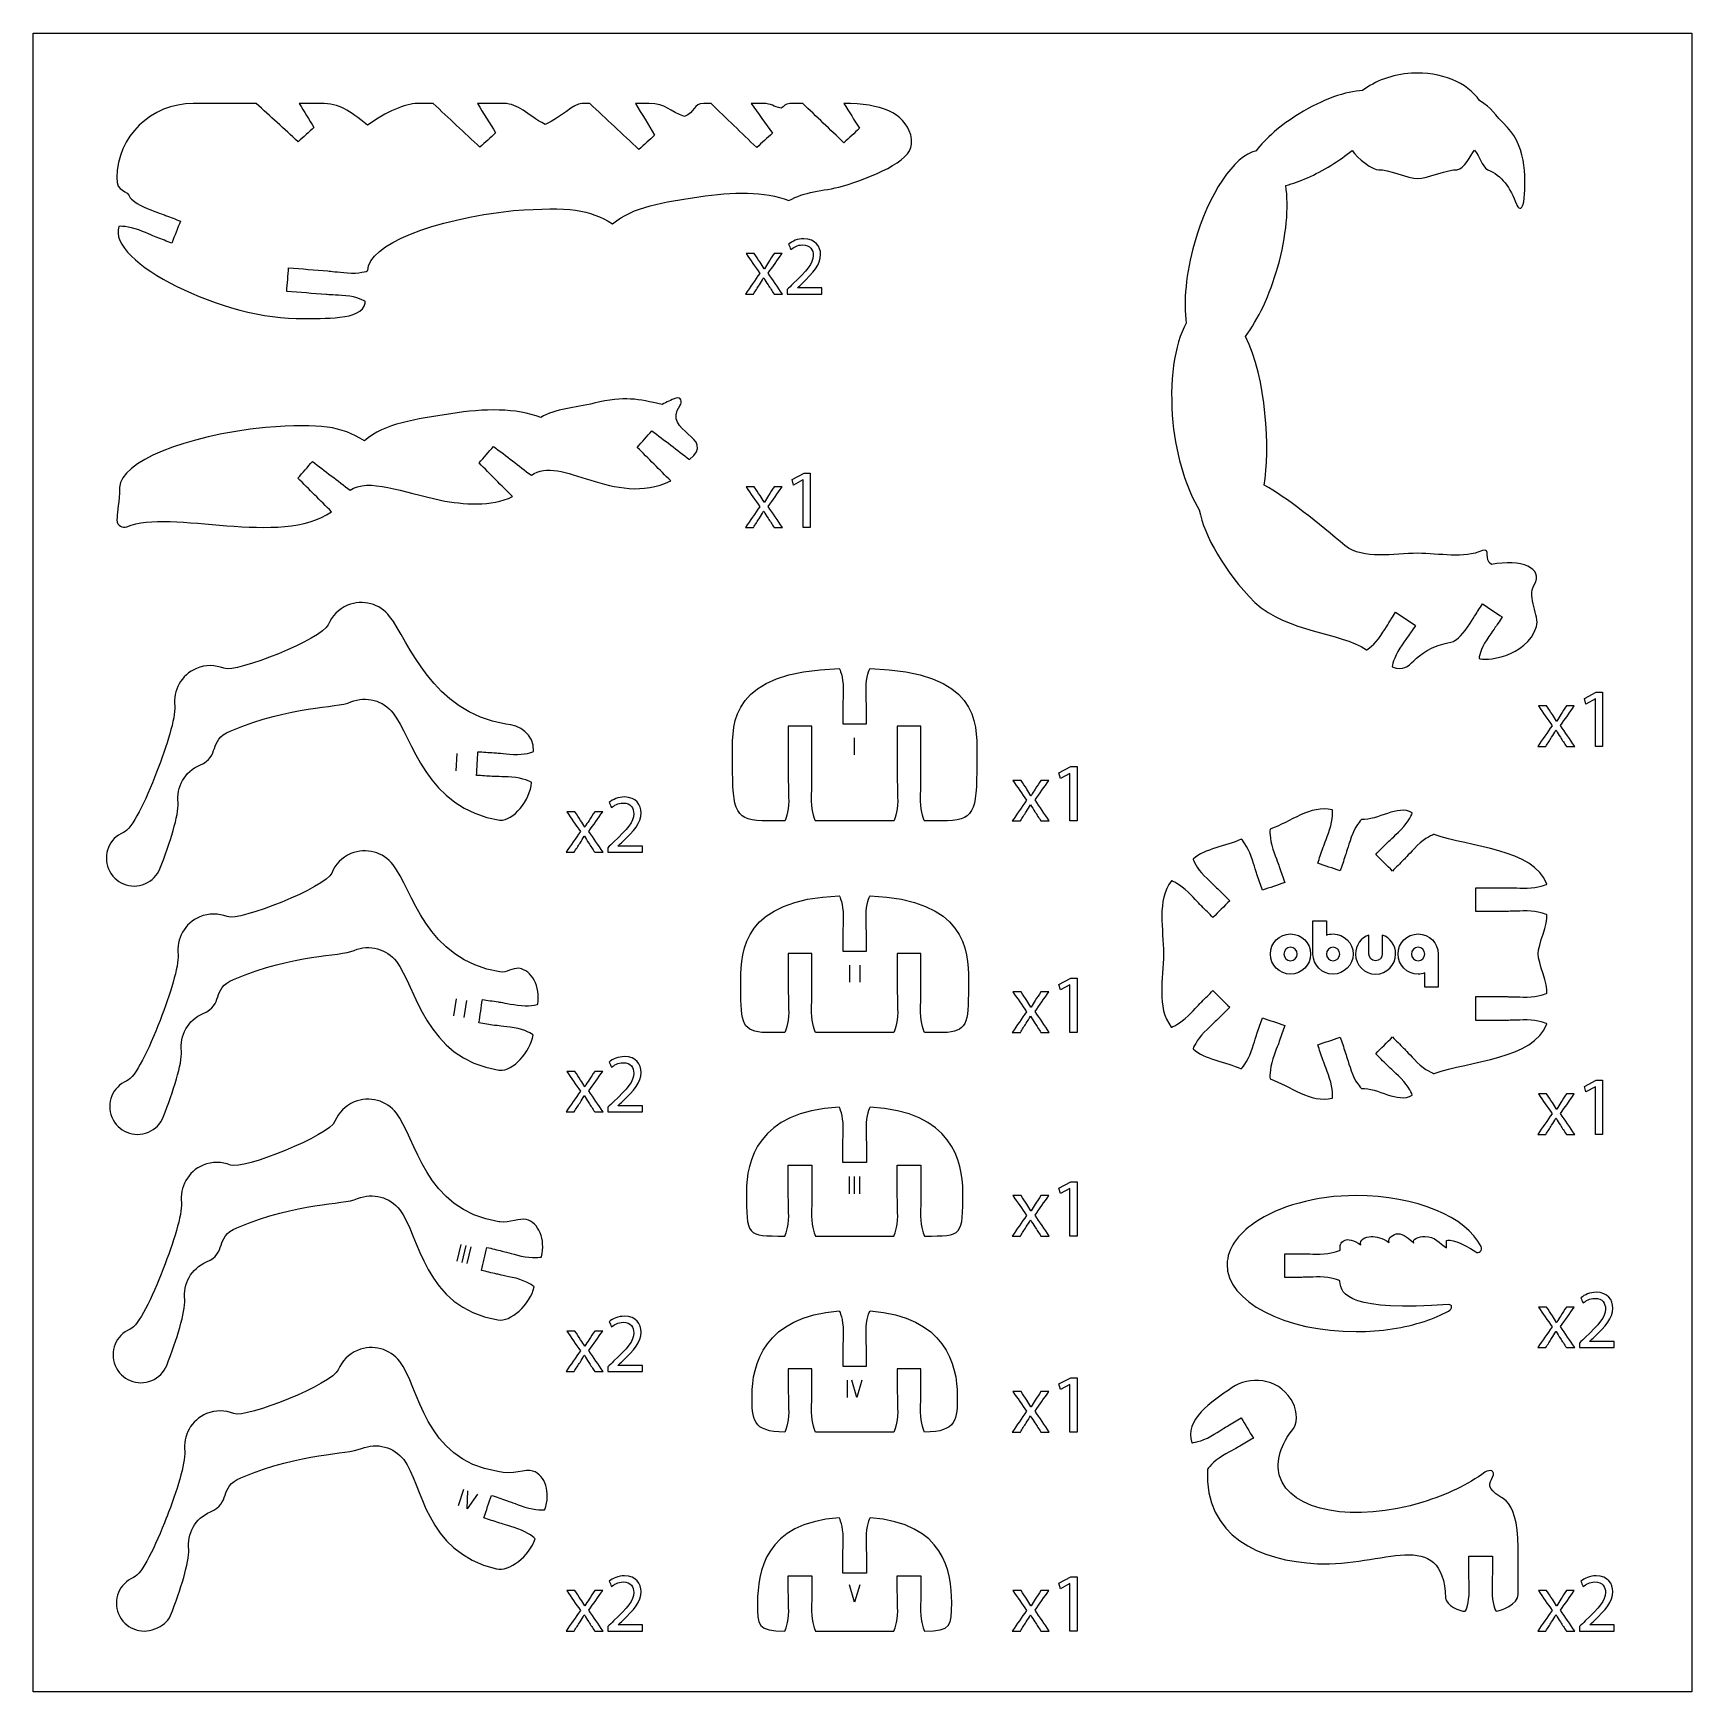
# Model space of a CAD drawing. Extents: x 0 to 210, y 0 to 210.
import ezdxf

# ---------------------------------------------------------------- set-up
doc = ezdxf.new("R2010")
doc.units = 0
doc.header["$MEASUREMENT"] = 0
doc.layers.add('DEFAULT', color=18, linetype='CONTINUOUS')

msp = doc.modelspace()

# ---------------------------------------------------------------- linework, layer by layer
at = {"layer": 'DEFAULT', "color": 18}
for points in [[(210.18, 0.18), (0.18, 0.18), (0.18, 210.18), (210.18, 210.18)], [(97.67, 153.62), (97.64, 153.62), (96.45, 152.97), (96.27, 153.68), (97.77, 154.49), (98.57, 154.49), (98.57, 147.61), (97.67, 147.61)], [(197.98, 125.89), (197.96, 125.89), (196.76, 125.24), (196.58, 125.95), (198.08, 126.76), (198.88, 126.76), (198.88, 119.88), (197.98, 119.88)], [(131.44, 116.45), (131.42, 116.45), (130.23, 115.81), (130.05, 116.51), (131.55, 117.32), (132.34, 117.32), (132.34, 110.44), (131.44, 110.44)], [(131.44, 89.68), (131.42, 89.68), (130.23, 89.04), (130.05, 89.75), (131.55, 90.55), (132.34, 90.55), (132.34, 83.67), (131.44, 83.67)], [(197.98, 76.76), (197.96, 76.76), (196.76, 76.12), (196.58, 76.83), (198.08, 77.63), (198.88, 77.63), (198.88, 70.75), (197.98, 70.75)], [(131.44, 63.89), (131.42, 63.89), (130.23, 63.25), (130.05, 63.95), (131.55, 64.76), (132.34, 64.76), (132.34, 57.88), (131.44, 57.88)], [(131.44, 39.08), (131.42, 39.08), (130.23, 38.44), (130.05, 39.15), (131.55, 39.95), (132.34, 39.95), (132.34, 33.07), (131.44, 33.07)], [(131.44, 13.88), (131.42, 13.88), (130.23, 13.23), (130.05, 13.94), (131.55, 14.75), (132.34, 14.75), (132.34, 7.87), (131.44, 7.87)]]:
    msp.add_lwpolyline(points, close=True, dxfattribs=at)
for points in [[(104.18, 118.79), (104.18, 120.97)], [(53.83, 118.96), (53.69, 116.78)], [(103.52, 92.19), (103.52, 90.01)], [(104.84, 92.19), (104.84, 90.01)], [(53.73, 87.91), (53.4, 85.76)], [(55.03, 87.72), (54.71, 85.56)], [(103.52, 63.24), (103.52, 65.42)], [(104.18, 63.24), (104.18, 65.42)], [(104.84, 63.24), (104.84, 65.42)], [(54.31, 56.83), (53.8, 54.7)], [(54.96, 56.67), (54.44, 54.55)], [(55.6, 56.52), (55.09, 54.39)], [(103.25, 39.63), (103.25, 37.45)], [(105.11, 39.63), (104.45, 37.45), (103.83, 39.63)], [(54.68, 25.8), (53.98, 23.73)], [(56.44, 25.21), (55.12, 23.35), (55.22, 25.62)], [(104.82, 13.71), (104.16, 11.53), (103.54, 13.71)]]:
    msp.add_lwpolyline(points, dxfattribs=at)
at = {"layer": 'DEFAULT', "color": 1}
for points, knots in [([(190.51, 135.04), (189.25, 131.05), (183.79, 130.64), (183.24, 131.01), (183.2, 131.04), (183.44, 132.22), (184.21, 133.37), (184.97, 134.52), (185.44, 135.14), (185.63, 135.43), (185.81, 135.7), (186, 135.98), (186.18, 136.26), (185.35, 136.81), (184.51, 137.36), (183.68, 137.91), (183.5, 137.64), (183.31, 137.36), (183.13, 137.08), (182.94, 136.8), (182.56, 136.12), (181.79, 134.97), (181.02, 133.82), (180.04, 133.13), (179.99, 133.17), (174.04, 131.96), (175.18, 128.95), (172.25, 129.94), (172.2, 129.97), (172.44, 131.15), (173.21, 132.31), (173.98, 133.46), (174.44, 134.08), (174.63, 134.36), (174.82, 134.64), (175, 134.92), (175.19, 135.19), (174.35, 135.75), (173.52, 136.3), (172.68, 136.85), (172.5, 136.58), (172.32, 136.3), (172.13, 136.02), (171.94, 135.73), (171.56, 135.06), (170.79, 133.91), (170.03, 132.76), (169.04, 132.07), (168.99, 132.1), (165.51, 134.41), (159.12, 134.25), (154.83, 138.09), (150.96, 142.11), (148.45, 146.49), (147.82, 149.82), (146.26, 152.3), (144.91, 156.46), (144.48, 160.87), (143.98, 166.02), (144.65, 170.82), (146.16, 173.46), (145.8, 176.15), (146.12, 179.76), (147.2, 183.57), (148.98, 189.89), (152.25, 194.67), (155, 195.28), (156.18, 196.84), (158.1, 198.52), (160.47, 199.98), (163.44, 201.81), (166.42, 202.84), (168.49, 202.9), (170.05, 204.12), (172.22, 204.95), (174.67, 205.1), (178.45, 205.34), (181.78, 203.91), (183.28, 201.66), (185.01, 200.62), (185.04, 200.02), (186.82, 198.24), (189.35, 195.7), (189.18, 191.17), (188.89, 188.81), (188.79, 188.02), (188.33, 187.68), (188.03, 188.39), (188.01, 188.43), (187.99, 188.46), (187.98, 188.51), (187.2, 190.56), (186.1, 192.22), (184.34, 192.86), (183.54, 193.41), (183.39, 194.52), (182.64, 195.38), (182.18, 194.71), (181.38, 193), (180.44, 192.86), (179.43, 193.03), (176.6, 191.76), (175.47, 191.77), (174.29, 191.76), (171.58, 193.03), (170.54, 192.86), (169.88, 192.8), (167.78, 194.35), (167.16, 195.33), (166.36, 194.68), (165.46, 194.04), (164.49, 193.44), (162.5, 192.22), (160.5, 191.35), (158.77, 190.89), (159.17, 188.18), (158.86, 184.48), (157.76, 180.59), (156.75, 176.99), (155.25, 173.89), (153.65, 171.78), (156.35, 166.55), (156.77, 157.35), (156.04, 152.93), (158.71, 151.55), (163.15, 147.95), (166.23, 145.31), (168.71, 143.43), (172.37, 144.34), (175.47, 144.32), (178.22, 144.32), (181.26, 143.62), (183.68, 144.68), (184.76, 145), (183.79, 143.5), (184.82, 142.91), (188.53, 143.63), (191.5, 142.46), (190.23, 140.33), (189.25, 138.69), (190.94, 136.42), (190.51, 135.04)], [1, 1, 1, 1, 2, 2, 2, 3, 3, 3, 4, 4, 4, 5, 5, 5, 6, 6, 6, 7, 7, 7, 8, 8, 8, 9, 9, 9, 10, 10, 10, 11, 11, 11, 12, 12, 12, 13, 13, 13, 14, 14, 14, 15, 15, 15, 16, 16, 16, 17, 17, 17, 18, 18, 18, 19, 19, 19, 20, 20, 20, 21, 21, 21, 22, 22, 22, 23, 23, 23, 24, 24, 24, 25, 25, 25, 26, 26, 26, 27, 27, 27, 28, 28, 28, 29, 29, 29, 30, 30, 30, 31, 31, 31, 32, 32, 32, 33, 33, 33, 34, 34, 34, 35, 35, 35, 36, 36, 36, 37, 37, 37, 38, 38, 38, 39, 39, 39, 40, 40, 40, 41, 41, 41, 42, 42, 42, 43, 43, 43, 44, 44, 44, 45, 45, 45, 46, 46, 46, 47, 47, 47, 48, 48, 48, 48]), ([(11.04, 185.7), (11.06, 185.75), (12.27, 185.76), (13.55, 185.26), (14.84, 184.76), (15.55, 184.44), (15.87, 184.31), (16.49, 184.07), (17.11, 183.83), (17.73, 183.59), (18.09, 184.52), (18.46, 185.45), (18.82, 186.38), (18.2, 186.62), (17.58, 186.87), (16.95, 187.11), (16.63, 187.23), (15.9, 187.47), (14.6, 187.97), (13.32, 188.47), (12.44, 189.29), (12.46, 189.34), (12.16, 190.42), (10.68, 189.94), (10.78, 191.89), (10.78, 197.08), (15.1, 201.27), (20.44, 201.27), (23.1, 201.27), (25.76, 201.27), (28.42, 201.27), (30.19, 199.66), (31.96, 198.05), (33.73, 196.43), (34.39, 197.04), (35.06, 197.64), (35.73, 198.25), (35.11, 199.26), (34.49, 200.26), (33.87, 201.27), (34.77, 201.27), (35.67, 201.27), (36.57, 201.27), (39.06, 201.27), (40.12, 200.41), (42.5, 198.54), (44.92, 200.19), (47.22, 201.27), (48.83, 201.27), (49.49, 201.27), (50.16, 201.27), (50.82, 201.27), (52.79, 199.43), (54.76, 197.58), (56.74, 195.74), (57.4, 196.35), (58.07, 196.95), (58.73, 197.56), (57.96, 198.79), (57.19, 200.03), (56.42, 201.27), (57.54, 201.27), (58.66, 201.27), (59.77, 201.27), (61.67, 201.27), (62.6, 199.89), (65, 198.61), (67.06, 199.51), (68.54, 201.27), (69.65, 201.27), (69.99, 201.27), (70.32, 201.27), (70.65, 201.27), (72.73, 199.33), (74.8, 197.39), (76.87, 195.45), (77.53, 196.06), (78.2, 196.66), (78.86, 197.27), (78.05, 198.6), (77.25, 199.94), (76.44, 201.27), (77.02, 201.27), (77.6, 201.27), (78.18, 201.27), (80.3, 201.27), (80.75, 200.27), (82.65, 199.61), (83.99, 200.17), (83.71, 201.27), (85.09, 201.27), (85.39, 201.27), (85.7, 201.27), (86, 201.27), (87.93, 199.41), (89.85, 197.55), (91.78, 195.69), (92.45, 196.3), (93.11, 196.9), (93.78, 197.51), (92.87, 198.76), (91.96, 200.02), (91.06, 201.27), (91.54, 201.27), (92.01, 201.27), (92.49, 201.27), (93.78, 201.27), (93.85, 200.86), (94.86, 200.7), (95.33, 200.87), (95.35, 201.27), (95.99, 201.27), (96.53, 201.27), (97.07, 201.27), (97.61, 201.27), (99.35, 199.62), (101.08, 197.97), (102.81, 196.31), (103.48, 196.92), (104.14, 197.53), (104.81, 198.13), (104.14, 199.18), (103.47, 200.22), (102.8, 201.27), (107.56, 201.26), (110.41, 200.11), (111.28, 197.31), (111.37, 197.02), (111.41, 196.38), (111.39, 196.11), (111.26, 193.9), (106.41, 191.97), (102.63, 190.79), (100.11, 190.17), (97.8, 190.11), (95.85, 188.98), (92.77, 190.2), (88.74, 190.12), (84.47, 189.46), (80.02, 188.77), (76.11, 188.24), (73.53, 186.02), (70.48, 187.9), (68.23, 188.21), (61, 187.73), (50.66, 186.59), (42.68, 183.41), (42.53, 180.11), (42.52, 180.05), (41.37, 179.7), (39.99, 179.82), (38.62, 179.93), (37.85, 180.04), (37.5, 180.07), (35.84, 180.21), (34.18, 180.34), (32.52, 180.48), (32.44, 179.49), (32.36, 178.49), (32.28, 177.49), (33.94, 177.36), (35.6, 177.22), (37.26, 177.08), (37.6, 177.06), (38.38, 177.04), (39.75, 176.93), (41.13, 176.81), (42.21, 176.27), (42.21, 176.22), (42.21, 176.22), (42.21, 176.21), (42.21, 176.21), (42.2, 176.14), (42.19, 176.07), (42.19, 176.01), (41.9, 173.73), (36.61, 174.12), (34.45, 174.06), (24.4, 173.75), (9.39, 181.28), (11.04, 185.7)], [1, 1, 1, 1, 2, 2, 2, 3, 3, 3, 4, 4, 4, 5, 5, 5, 6, 6, 6, 7, 7, 7, 8, 8, 8, 9, 9, 9, 10, 10, 10, 32.62, 32.62, 32.62, 33.62, 33.62, 33.62, 34.62, 34.62, 34.62, 35.62, 35.62, 35.62, 43.29, 43.29, 43.29, 44.29, 44.29, 44.29, 45.29, 45.29, 45.29, 50.92, 50.92, 50.92, 51.92, 51.92, 51.92, 52.92, 52.92, 52.92, 53.92, 53.92, 53.92, 63.42, 63.42, 63.42, 64.42, 64.42, 64.42, 65.42, 65.42, 65.42, 68.26, 68.26, 68.26, 69.26, 69.26, 69.26, 70.26, 70.26, 70.26, 71.26, 71.26, 71.26, 76.18, 76.18, 76.18, 77.18, 77.18, 77.18, 78.18, 78.18, 78.18, 80.77, 80.77, 80.77, 81.77, 81.77, 81.77, 82.77, 82.77, 82.77, 83.77, 83.77, 83.77, 87.85, 87.85, 87.85, 88.85, 88.85, 88.85, 89.85, 89.85, 89.85, 94.44, 94.44, 94.44, 95.44, 95.44, 95.44, 96.44, 96.44, 96.44, 97.44, 97.44, 97.44, 98.44, 98.44, 98.44, 99.44, 99.44, 99.44, 100.44, 100.44, 100.44, 101.44, 101.44, 101.44, 102.44, 102.44, 102.44, 103.44, 103.44, 103.44, 104.44, 104.44, 104.44, 105.44, 105.44, 105.44, 106.44, 106.44, 106.44, 107.44, 107.44, 107.44, 108.44, 108.44, 108.44, 109.44, 109.44, 109.44, 110.44, 110.44, 110.44, 111.44, 111.44, 111.44, 112.44, 112.44, 112.44, 112.47, 112.47, 112.47, 113.47, 113.47, 113.47, 114.47, 114.47, 114.47, 115.47, 115.47, 115.47, 115.47]), ([(12.02, 147.68), (11.55, 147.48), (10.78, 147.77), (10.77, 148.55), (10.78, 148.61), (10.79, 148.68), (10.79, 148.75), (10.79, 148.75), (10.79, 148.76), (10.79, 148.76), (10.79, 149.77), (11.11, 150.71), (11.11, 152.66), (11.26, 155.95), (19.24, 159.14), (29.58, 160.27), (36.81, 160.75), (39.06, 160.44), (42.11, 158.56), (44.69, 160.78), (48.6, 161.31), (53.05, 162), (57.32, 162.66), (61.35, 162.74), (64.43, 161.52), (66.38, 162.65), (68.69, 162.71), (71.21, 163.33), (75.09, 164.28), (76.75, 163.84), (79.8, 163.16), (80.35, 163.47), (80.94, 163.73), (81.55, 163.95), (82.2, 164.17), (82.42, 163.49), (82.07, 163), (79.65, 159.62), (86.86, 159.1), (83.28, 156.19), (81.69, 157.41), (80.1, 158.63), (78.51, 159.85), (77.89, 159.14), (77.28, 158.44), (76.66, 157.74), (78.08, 156.32), (79.49, 154.9), (80.91, 153.48), (73.72, 150.07), (66.92, 156.91), (63.25, 154.2), (61.66, 155.42), (60.06, 156.64), (58.47, 157.86), (57.86, 157.16), (57.24, 156.46), (56.63, 155.76), (58.04, 154.34), (59.46, 152.92), (60.87, 151.5), (58.16, 150.21), (54.72, 150.47), (51.75, 151.05), (46.98, 152.04), (42.54, 153.94), (40.31, 152.3), (38.72, 153.52), (37.13, 154.74), (35.54, 155.95), (34.92, 155.25), (34.31, 154.55), (33.69, 153.84), (35.11, 152.43), (36.52, 151.01), (37.94, 149.59), (31.66, 145.06), (17.57, 150.04), (12.02, 147.68)], [1, 1, 1, 1, 2, 2, 2, 3, 3, 3, 3.03, 3.03, 3.03, 4.03, 4.03, 4.03, 5.03, 5.03, 5.03, 6.03, 6.03, 6.03, 7.03, 7.03, 7.03, 8.03, 8.03, 8.03, 9.03, 9.03, 9.03, 10.03, 10.03, 10.03, 11.03, 11.03, 11.03, 12.03, 12.03, 12.03, 13.03, 13.03, 13.03, 14.03, 14.03, 14.03, 21.974388, 21.974388, 21.974388, 22.974388, 22.974388, 22.974388, 23.974388, 23.974388, 23.974388, 24.974388, 24.974388, 24.974388, 25.974388, 25.974388, 25.974388, 26.974388, 26.974388, 26.974388, 27.974388, 27.974388, 27.974388, 28.974388, 28.974388, 28.974388, 29.974388, 29.974388, 29.974388, 30.974388, 30.974388, 30.974388, 31.974388, 31.974388, 31.974388, 32.974388, 32.974388, 32.974388, 32.974388]), ([(56.49, 119.2), (56.43, 118.2), (56.37, 117.2), (56.31, 116.21), (56.97, 116.16), (57.64, 116.12), (58.3, 116.08), (58.64, 116.06), (59.42, 116.06), (60.8, 115.98), (62.18, 115.89), (63.27, 115.38), (63.27, 115.32), (63.13, 113.04), (60.94, 110.43), (59.27, 110.53), (49.88, 112.02), (48.21, 120.95), (45.74, 124.1), (44.52, 125.68), (42.34, 126.32), (40.41, 125.5), (38.41, 124.67), (33.04, 125.12), (25.12, 121.81), (22.27, 120.62), (23.94, 118.62), (21.28, 117.51), (19.35, 116.7), (18.27, 114.71), (18.53, 112.72), (18.62, 111.2), (17.51, 107.69), (16.23, 104.39), (15.89, 103.55), (15.23, 102.85), (14.33, 102.47), (12.53, 101.72), (10.47, 102.57), (9.72, 104.37), (8.96, 106.17), (9.81, 108.23), (11.61, 108.98), (12.69, 109.43), (14.38, 112.9), (15.81, 116.63), (17.09, 119.93), (18.2, 123.44), (18.11, 124.97), (17.84, 126.95), (18.92, 128.94), (20.85, 129.75), (22.01, 130.23), (23.25, 130.2), (24.32, 129.76), (25.89, 129.12), (36.8, 133.49), (37.54, 135.28), (37.98, 136.35), (38.83, 137.26), (39.98, 137.74), (41.91, 138.55), (44.09, 137.92), (45.31, 136.34), (47.78, 133.18), (50.63, 124.18), (60.03, 122.69), (61.69, 122.58), (63.65, 121.5), (63.51, 119.21), (63.5, 119.17), (62.36, 118.78), (60.98, 118.87), (59.6, 118.96), (58.83, 119.06), (58.49, 119.07), (57.82, 119.12), (57.16, 119.16), (56.49, 119.2)], [1, 1, 1, 1, 2, 2, 2, 3, 3, 3, 4, 4, 4, 5, 5, 5, 6, 6, 6, 7, 7, 7, 8, 8, 8, 9, 9, 9, 10, 10, 10, 11, 11, 11, 12, 12, 12, 13, 13, 13, 14, 14, 14, 15, 15, 15, 16, 16, 16, 17, 17, 17, 18, 18, 18, 19, 19, 19, 20, 20, 20, 21, 21, 21, 22, 22, 22, 23, 23, 23, 24, 24, 24, 25, 25, 25, 26, 26, 26, 27, 27, 27, 27]), ([(115.93, 110.44), (119.65, 110.66), (119.65, 111.95), (119.65, 119.08), (119.65, 122.9), (119.92, 129.3), (106.13, 129.74), (106.08, 129.74), (105.63, 128.63), (105.63, 127.24), (105.63, 125.86), (105.68, 125.09), (105.68, 124.74), (105.68, 124.08), (105.68, 123.41), (105.68, 122.74), (104.68, 122.74), (103.68, 122.74), (102.68, 122.74), (102.68, 123.41), (102.68, 124.08), (102.68, 124.74), (102.68, 125.09), (102.73, 125.86), (102.73, 127.24), (102.73, 128.63), (102.28, 129.74), (102.23, 129.74), (88.44, 129.3), (88.72, 122.9), (88.72, 119.08), (88.72, 111.95), (88.72, 110.66), (92.44, 110.44), (93.4, 110.44), (94.36, 110.44), (95.33, 110.44), (95.38, 110.44), (95.83, 111.56), (95.83, 112.94), (95.83, 114.33), (95.78, 115.1), (95.78, 115.44), (95.78, 117.78), (95.78, 120.11), (95.78, 122.45), (96.78, 122.45), (97.78, 122.45), (98.78, 122.45), (98.78, 120.11), (98.78, 117.78), (98.78, 115.44), (98.78, 115.1), (98.73, 114.33), (98.73, 112.94), (98.73, 111.56), (99.18, 110.44), (99.23, 110.44), (102.53, 110.44), (105.83, 110.44), (109.13, 110.44), (109.19, 110.44), (109.63, 111.56), (109.63, 112.94), (109.63, 114.33), (109.58, 115.1), (109.58, 115.44), (109.58, 117.78), (109.58, 120.11), (109.58, 122.45), (110.58, 122.45), (111.58, 122.45), (112.58, 122.45), (112.58, 120.11), (112.58, 117.78), (112.58, 115.44), (112.58, 115.1), (112.53, 114.33), (112.53, 112.94), (112.53, 111.56), (112.98, 110.44), (113.03, 110.44), (114, 110.44), (114.96, 110.44), (115.93, 110.44)], [8.199, 8.199, 8.199, 8.199, 9.199, 9.199, 9.199, 10.199, 10.199, 10.199, 11.199, 11.199, 11.199, 12.199, 12.199, 12.199, 17.868, 17.868, 17.868, 26.368, 26.368, 26.368, 32.037, 32.037, 32.037, 33.037, 33.037, 33.037, 34.037, 34.037, 34.037, 35.037, 35.037, 35.037, 36.037, 36.037, 36.037, 44.238, 44.238, 44.238, 45.238, 45.238, 45.238, 46.238, 46.238, 46.238, 66.088, 66.088, 66.088, 74.588, 74.588, 74.588, 94.438, 94.438, 94.438, 95.438, 95.438, 95.438, 96.438, 96.438, 96.438, 124.487, 124.487, 124.487, 125.487, 125.487, 125.487, 126.487, 126.487, 126.487, 146.337, 146.337, 146.337, 154.837, 154.837, 154.837, 174.687, 174.687, 174.687, 175.687, 175.687, 175.687, 176.687, 176.687, 176.687, 184.886, 184.886, 184.886, 184.886]), ([(190.73, 93.6), (190.72, 92.48), (191.99, 89.65), (191.82, 88.64), (191.82, 88.59), (190.71, 88.14), (189.32, 88.14), (187.94, 88.14), (187.16, 88.19), (186.82, 88.19), (185.49, 88.19), (184.16, 88.19), (182.82, 88.19), (182.82, 87.19), (182.82, 86.19), (182.82, 85.19), (184.16, 85.19), (185.49, 85.19), (186.82, 85.19), (187.16, 85.19), (187.94, 85.24), (189.32, 85.24), (190.71, 85.24), (191.82, 84.79), (191.82, 84.74), (190.18, 80.28), (182.03, 80.07), (177.54, 78.46), (177.51, 78.42), (176.4, 78.89), (175.42, 79.87), (174.44, 80.85), (173.93, 81.43), (173.69, 81.67), (173.22, 82.14), (172.74, 82.62), (172.27, 83.09), (171.57, 82.38), (170.86, 81.67), (170.15, 80.97), (170.62, 80.5), (171.09, 80.02), (171.57, 79.55), (171.81, 79.31), (172.39, 78.8), (173.37, 77.82), (174.35, 76.84), (174.82, 75.74), (174.78, 75.7), (172.91, 74.64), (170.43, 76.68), (168.35, 76.58), (168.3, 76.56), (167.51, 77.48), (167.06, 78.78), (166.61, 80.09), (166.41, 80.84), (166.3, 81.17), (166.08, 81.8), (165.87, 82.43), (165.65, 83.06), (164.7, 82.73), (163.76, 82.41), (162.81, 82.09), (163.03, 81.46), (163.25, 80.83), (163.46, 80.2), (163.57, 79.87), (163.87, 79.15), (164.32, 77.84), (164.77, 76.54), (164.71, 75.33), (164.65, 75.32), (161.88, 74.7), (159.34, 76.88), (156.8, 77.77), (156.75, 77.79), (156.69, 78.99), (157.13, 80.3), (157.58, 81.61), (157.88, 82.32), (157.99, 82.65), (158.21, 83.28), (158.42, 83.91), (158.64, 84.54), (157.69, 84.86), (156.75, 85.19), (155.8, 85.51), (155.59, 84.88), (155.37, 84.25), (155.16, 83.62), (155.04, 83.3), (154.84, 82.55), (154.39, 81.24), (153.94, 79.93), (153.16, 79.02), (153.1, 79.04), (151.19, 79.99), (148.49, 80.22), (147.03, 81.57), (147, 81.61), (147.47, 82.72), (148.45, 83.69), (149.43, 84.67), (150.01, 85.18), (150.25, 85.43), (150.72, 85.9), (151.19, 86.37), (151.67, 86.84), (150.96, 87.55), (150.25, 88.25), (149.55, 88.96), (149.07, 88.49), (148.6, 88.02), (148.13, 87.55), (147.89, 87.31), (147.38, 86.72), (146.4, 85.75), (145.42, 84.77), (144.31, 84.29), (144.27, 84.33), (142.34, 86.87), (143.29, 90.44), (143.28, 93.6), (143.3, 96.71), (142.39, 100.37), (144.28, 102.85), (144.31, 102.89), (145.42, 102.41), (146.4, 101.43), (147.38, 100.46), (147.89, 99.87), (148.13, 99.63), (148.6, 99.16), (149.08, 98.69), (149.55, 98.22), (150.25, 98.92), (150.96, 99.63), (151.67, 100.34), (151.2, 100.81), (150.73, 101.28), (150.25, 101.75), (150.01, 101.99), (149.43, 102.51), (148.45, 103.49), (147.47, 104.46), (147, 105.57), (147.04, 105.61), (148.49, 106.96), (151.19, 107.19), (153.11, 108.14), (153.16, 108.16), (153.94, 107.25), (154.39, 105.94), (154.84, 104.63), (155.04, 103.88), (155.16, 103.56), (155.37, 102.93), (155.59, 102.3), (155.8, 101.67), (156.75, 101.99), (157.69, 102.31), (158.64, 102.64), (158.42, 103.27), (158.21, 103.9), (157.99, 104.53), (157.88, 104.85), (157.58, 105.57), (157.14, 106.88), (156.69, 108.19), (156.75, 109.39), (156.8, 109.41), (159.35, 110.3), (161.89, 112.48), (164.66, 111.86), (164.71, 111.84), (164.77, 110.64), (164.32, 109.33), (163.87, 108.03), (163.57, 107.31), (163.46, 106.98), (163.25, 106.35), (163.03, 105.72), (162.81, 105.09), (163.76, 104.77), (164.7, 104.44), (165.65, 104.12), (165.87, 104.75), (166.08, 105.38), (166.3, 106.01), (166.41, 106.33), (166.62, 107.08), (167.06, 108.39), (167.51, 109.7), (168.3, 110.61), (168.35, 110.6), (170.43, 110.5), (172.91, 112.54), (174.78, 111.48), (174.82, 111.45), (174.35, 110.34), (173.37, 109.36), (172.39, 108.38), (171.81, 107.87), (171.57, 107.63), (171.1, 107.16), (170.62, 106.69), (170.15, 106.21), (170.86, 105.51), (171.57, 104.8), (172.27, 104.09), (172.74, 104.57), (173.22, 105.04), (173.69, 105.51), (173.93, 105.75), (174.44, 106.33), (175.42, 107.31), (176.4, 108.29), (177.5, 108.76), (177.54, 108.72), (182.03, 107.11), (190.18, 106.91), (191.82, 102.44), (191.82, 102.39), (190.71, 101.94), (189.32, 101.94), (187.94, 101.94), (187.16, 101.99), (186.82, 101.99), (185.49, 101.99), (184.16, 101.99), (182.82, 101.99), (182.82, 100.99), (182.82, 99.99), (182.82, 98.99), (184.16, 98.99), (185.49, 98.99), (186.82, 98.99), (187.16, 98.99), (187.94, 99.04), (189.32, 99.04), (190.71, 99.04), (191.82, 98.59), (191.82, 98.54), (192, 97.49), (190.72, 94.79), (190.73, 93.6)], [1, 1, 1, 1, 2, 2, 2, 3, 3, 3, 4, 4, 4, 15.336, 15.336, 15.336, 23.836, 23.836, 23.836, 35.172, 35.172, 35.172, 36.172, 36.172, 36.172, 37.172, 37.172, 37.172, 38.172, 38.172, 38.172, 39.172, 39.172, 39.172, 40.172, 40.172, 40.172, 41.172, 41.172, 41.172, 42.172, 42.172, 42.172, 43.172, 43.172, 43.172, 44.172, 44.172, 44.172, 45.172, 45.172, 45.172, 46.172, 46.172, 46.172, 47.172, 47.172, 47.172, 48.172, 48.172, 48.172, 49.172, 49.172, 49.172, 50.172, 50.172, 50.172, 51.172, 51.172, 51.172, 52.172, 52.172, 52.172, 53.172, 53.172, 53.172, 54.172, 54.172, 54.172, 55.172, 55.172, 55.172, 56.172, 56.172, 56.172, 57.172, 57.172, 57.172, 58.172, 58.172, 58.172, 59.172, 59.172, 59.172, 60.172, 60.172, 60.172, 61.172, 61.172, 61.172, 62.172, 62.172, 62.172, 63.172, 63.172, 63.172, 64.172, 64.172, 64.172, 65.172, 65.172, 65.172, 66.172, 66.172, 66.172, 67.172, 67.172, 67.172, 68.172, 68.172, 68.172, 69.172, 69.172, 69.172, 70.172, 70.172, 70.172, 71.172, 71.172, 71.172, 72.172, 72.172, 72.172, 73.172, 73.172, 73.172, 74.172, 74.172, 74.172, 75.172, 75.172, 75.172, 76.172, 76.172, 76.172, 77.172, 77.172, 77.172, 78.172, 78.172, 78.172, 79.172, 79.172, 79.172, 80.172, 80.172, 80.172, 81.172, 81.172, 81.172, 82.172, 82.172, 82.172, 83.172, 83.172, 83.172, 84.172, 84.172, 84.172, 85.172, 85.172, 85.172, 86.172, 86.172, 86.172, 87.172, 87.172, 87.172, 88.172, 88.172, 88.172, 89.172, 89.172, 89.172, 90.172, 90.172, 90.172, 91.172, 91.172, 91.172, 92.172, 92.172, 92.172, 93.172, 93.172, 93.172, 94.172, 94.172, 94.172, 95.172, 95.172, 95.172, 96.172, 96.172, 96.172, 97.172, 97.172, 97.172, 98.172, 98.172, 98.172, 99.172, 99.172, 99.172, 100.172, 100.172, 100.172, 101.172, 101.172, 101.172, 102.172, 102.172, 102.172, 103.172, 103.172, 103.172, 104.172, 104.172, 104.172, 105.172, 105.172, 105.172, 116.508, 116.508, 116.508, 125.008, 125.008, 125.008, 136.344, 136.344, 136.344, 137.344, 137.344, 137.344, 138.344, 138.344, 138.344, 139.344, 139.344, 139.344, 139.344]), ([(57.05, 87.83), (56.91, 86.84), (56.76, 85.85), (56.61, 84.86), (57.27, 84.76), (57.93, 84.66), (58.59, 84.56), (58.92, 84.52), (59.7, 84.45), (61.07, 84.24), (62.43, 84.04), (63.46, 83.43), (63.46, 83.37), (63.13, 81.17), (60.9, 78.75), (59.26, 78.87), (59.22, 78.87), (59.18, 78.87), (59.14, 78.88), (49.75, 80.37), (48.63, 89.5), (46.16, 92.65), (44.93, 94.23), (42.76, 94.86), (40.83, 94.05), (38.82, 93.22), (33.47, 93.68), (25.55, 90.37), (22.7, 89.18), (24.36, 87.17), (21.7, 86.06), (19.77, 85.25), (18.69, 83.26), (18.95, 81.27), (19.04, 79.75), (17.93, 76.23), (16.65, 72.93), (16.31, 72.09), (15.65, 71.4), (14.76, 71.03), (12.95, 70.28), (10.89, 71.12), (10.14, 72.92), (9.39, 74.72), (10.24, 76.78), (12.03, 77.53), (13.12, 77.99), (14.8, 81.46), (16.24, 85.18), (17.51, 88.48), (18.62, 91.99), (18.53, 93.51), (18.27, 95.5), (19.35, 97.49), (21.28, 98.3), (22.43, 98.79), (23.67, 98.75), (24.74, 98.32), (26.32, 97.67), (37.23, 102.05), (37.97, 103.84), (38.4, 104.91), (39.26, 105.82), (40.41, 106.3), (42.34, 107.11), (44.52, 106.48), (45.74, 104.9), (48.21, 101.74), (49.88, 92.81), (59.27, 91.32), (60.08, 91.2), (60.9, 91.85), (61.68, 91.78), (63.33, 91.53), (64.39, 89.5), (64.05, 87.23), (64.04, 87.18), (62.86, 86.9), (61.5, 87.11), (60.13, 87.32), (59.37, 87.48), (59.03, 87.53), (58.37, 87.63), (57.71, 87.73), (57.05, 87.83)], [1, 1, 1, 1, 2, 2, 2, 7.672539, 7.672539, 7.672539, 8.672539, 8.672539, 8.672539, 9.672539, 9.672539, 9.672539, 10.672539, 10.672539, 10.672539, 11.672539, 11.672539, 11.672539, 12.672539, 12.672539, 12.672539, 13.672539, 13.672539, 13.672539, 14.672539, 14.672539, 14.672539, 15.672539, 15.672539, 15.672539, 16.672539, 16.672539, 16.672539, 17.672539, 17.672539, 17.672539, 18.672539, 18.672539, 18.672539, 19.672539, 19.672539, 19.672539, 20.672539, 20.672539, 20.672539, 21.672539, 21.672539, 21.672539, 22.672539, 22.672539, 22.672539, 23.672539, 23.672539, 23.672539, 24.672539, 24.672539, 24.672539, 25.672539, 25.672539, 25.672539, 26.672539, 26.672539, 26.672539, 27.672539, 27.672539, 27.672539, 28.672539, 28.672539, 28.672539, 29.672539, 29.672539, 29.672539, 30.672539, 30.672539, 30.672539, 31.672539, 31.672539, 31.672539, 32.672539, 32.672539, 32.672539, 33.672539, 33.672539, 33.672539, 33.672539]), ([(115.93, 83.67), (118.59, 83.92), (118.59, 85.12), (118.59, 90.3), (118.59, 94.1), (118.19, 100.47), (106.13, 100.96), (106.08, 100.96), (105.63, 99.84), (105.63, 98.46), (105.63, 97.08), (105.68, 96.3), (105.68, 95.96), (105.68, 95.29), (105.68, 94.63), (105.68, 93.96), (104.68, 93.96), (103.68, 93.96), (102.68, 93.96), (102.68, 94.63), (102.68, 95.29), (102.68, 95.96), (102.68, 96.3), (102.73, 97.08), (102.73, 98.46), (102.73, 99.84), (102.28, 100.96), (102.23, 100.96), (90.17, 100.47), (89.77, 94.1), (89.77, 90.3), (89.77, 85.12), (89.77, 83.92), (92.44, 83.67), (93.4, 83.67), (94.36, 83.67), (95.33, 83.67), (95.38, 83.67), (95.83, 84.79), (95.83, 86.17), (95.83, 87.56), (95.78, 88.33), (95.78, 88.68), (95.78, 90.34), (95.78, 92.01), (95.78, 93.67), (96.78, 93.67), (97.78, 93.67), (98.78, 93.67), (98.78, 92.01), (98.78, 90.34), (98.78, 88.68), (98.78, 88.33), (98.73, 87.56), (98.73, 86.17), (98.73, 84.79), (99.18, 83.67), (99.23, 83.67), (102.53, 83.67), (105.83, 83.67), (109.13, 83.67), (109.19, 83.67), (109.63, 84.79), (109.63, 86.17), (109.63, 87.56), (109.58, 88.33), (109.58, 88.68), (109.58, 90.34), (109.58, 92.01), (109.58, 93.67), (110.58, 93.67), (111.58, 93.67), (112.58, 93.67), (112.58, 92.01), (112.58, 90.34), (112.58, 88.68), (112.58, 88.33), (112.53, 87.56), (112.53, 86.17), (112.53, 84.79), (112.98, 83.67), (113.03, 83.67), (114, 83.67), (114.96, 83.67), (115.93, 83.67)], [8.201, 8.201, 8.201, 8.201, 9.201, 9.201, 9.201, 10.201, 10.201, 10.201, 11.201, 11.201, 11.201, 12.201, 12.201, 12.201, 17.873, 17.873, 17.873, 26.373, 26.373, 26.373, 32.045, 32.045, 32.045, 33.045, 33.045, 33.045, 34.045, 34.045, 34.045, 35.045, 35.045, 35.045, 36.045, 36.045, 36.045, 44.244, 44.244, 44.244, 45.244, 45.244, 45.244, 46.244, 46.244, 46.244, 60.414, 60.414, 60.414, 68.914, 68.914, 68.914, 83.084, 83.084, 83.084, 84.084, 84.084, 84.084, 85.084, 85.084, 85.084, 113.134, 113.134, 113.134, 114.134, 114.134, 114.134, 115.134, 115.134, 115.134, 129.304, 129.304, 129.304, 137.804, 137.804, 137.804, 151.974, 151.974, 151.974, 152.974, 152.974, 152.974, 153.974, 153.974, 153.974, 162.175, 162.175, 162.175, 162.175]), ([(57.62, 56.45), (57.38, 55.48), (57.15, 54.5), (56.92, 53.53), (57.56, 53.38), (58.21, 53.22), (58.86, 53.07), (59.19, 52.99), (59.96, 52.85), (61.31, 52.53), (62.64, 52.2), (63.62, 51.51), (63.62, 51.45), (63.08, 49.23), (60.61, 46.9), (58.99, 47.29), (49.59, 48.78), (49.06, 58.06), (46.59, 61.22), (45.36, 62.8), (43.19, 63.43), (41.25, 62.62), (39.25, 61.78), (33.89, 62.24), (25.97, 58.93), (23.12, 57.74), (24.78, 55.72), (22.12, 54.6), (20.18, 53.8), (19.11, 51.8), (19.37, 49.82), (19.46, 48.3), (18.35, 44.79), (17.08, 41.5), (16.74, 40.66), (16.08, 39.96), (15.18, 39.58), (13.37, 38.84), (11.31, 39.68), (10.56, 41.48), (9.81, 43.28), (10.65, 45.34), (12.45, 46.09), (13.53, 46.54), (15.21, 50.01), (16.65, 53.74), (17.93, 57.03), (19.04, 60.55), (18.95, 62.08), (18.69, 64.06), (19.77, 66.06), (21.7, 66.86), (22.85, 67.35), (24.09, 67.31), (25.17, 66.87), (26.74, 66.23), (37.66, 70.61), (38.39, 72.41), (38.83, 73.48), (39.67, 74.37), (40.83, 74.86), (42.76, 75.67), (44.93, 75.03), (46.16, 73.45), (48.63, 70.3), (49.74, 61.17), (59.14, 59.68), (59.18, 59.68), (59.22, 59.67), (59.26, 59.67), (60.48, 59.53), (61.83, 60.18), (62.58, 59.98), (64.19, 59.59), (65.07, 57.47), (64.53, 55.25), (64.52, 55.2), (63.33, 55.02), (61.98, 55.35), (60.64, 55.67), (59.9, 55.9), (59.56, 55.98), (58.91, 56.14), (58.27, 56.29), (57.62, 56.45)], [1, 1, 1, 1, 2, 2, 2, 3, 3, 3, 4, 4, 4, 5, 5, 5, 6, 6, 6, 7, 7, 7, 8, 8, 8, 9, 9, 9, 10, 10, 10, 11, 11, 11, 12, 12, 12, 13, 13, 13, 14, 14, 14, 15, 15, 15, 16, 16, 16, 17, 17, 17, 18, 18, 18, 19, 19, 19, 20, 20, 20, 21, 21, 21, 22, 22, 22, 23, 23, 23, 24, 24, 24, 25, 25, 25, 26, 26, 26, 27, 27, 27, 28, 28, 28, 29, 29, 29, 29]), ([(99.24, 57.88), (99.18, 57.88), (98.73, 59), (98.73, 60.38), (98.73, 61.76), (98.78, 62.54), (98.78, 62.88), (98.78, 64.21), (98.78, 65.54), (98.78, 66.87), (97.78, 66.87), (96.78, 66.87), (95.78, 66.87), (95.78, 65.54), (95.78, 64.21), (95.78, 62.88), (95.78, 62.54), (95.83, 61.76), (95.83, 60.38), (95.83, 59), (95.39, 57.88), (95.33, 57.88), (90.48, 57.88), (90.48, 57.88), (90.48, 63.5), (90.48, 67.28), (91.83, 73.66), (102.23, 74.2), (102.28, 74.2), (102.73, 73.08), (102.73, 71.69), (102.73, 70.31), (102.68, 69.54), (102.68, 69.19), (102.68, 68.53), (102.68, 67.86), (102.68, 67.19), (103.68, 67.19), (104.68, 67.19), (105.68, 67.19), (105.68, 67.86), (105.68, 68.53), (105.68, 69.19), (105.68, 69.54), (105.63, 70.31), (105.63, 71.69), (105.63, 73.08), (106.08, 74.2), (106.13, 74.2), (116.52, 73.66), (117.88, 67.28), (117.88, 63.5), (117.88, 57.88), (117.88, 57.88), (113.04, 57.88), (112.98, 57.88), (112.53, 59), (112.53, 60.38), (112.53, 61.76), (112.58, 62.54), (112.58, 62.88), (112.58, 64.21), (112.58, 65.54), (112.58, 66.87), (111.58, 66.87), (110.58, 66.87), (109.58, 66.87), (109.58, 65.54), (109.58, 64.21), (109.58, 62.88), (109.58, 62.54), (109.63, 61.76), (109.63, 60.38), (109.63, 59), (109.19, 57.88), (109.13, 57.88), (105.83, 57.88), (102.53, 57.88), (99.24, 57.88)], [28.051, 28.051, 28.051, 28.051, 29.051, 29.051, 29.051, 30.051, 30.051, 30.051, 41.342, 41.342, 41.342, 49.842, 49.842, 49.842, 61.133, 61.133, 61.133, 62.133, 62.133, 62.133, 63.133, 63.133, 63.133, 64.133, 64.133, 64.133, 65.133, 65.133, 65.133, 66.133, 66.133, 66.133, 67.133, 67.133, 67.133, 72.799, 72.799, 72.799, 81.299, 81.299, 81.299, 86.965, 86.965, 86.965, 87.965, 87.965, 87.965, 88.965, 88.965, 88.965, 89.965, 89.965, 89.965, 90.965, 90.965, 90.965, 91.965, 91.965, 91.965, 92.965, 92.965, 92.965, 104.256, 104.256, 104.256, 112.755, 112.755, 112.755, 124.046, 124.046, 124.046, 125.046, 125.046, 125.046, 126.046, 126.046, 126.046, 154.097, 154.097, 154.097, 154.097]), ([(182.81, 55.88), (181.03, 57.12), (179.41, 57.51), (179.12, 57.31), (179.12, 56.79), (179.12, 56.37), (179.12, 56.37), (178.24, 56.97), (177.68, 57.83), (176.36, 57.82), (175.66, 57.82), (174.73, 57.57), (174.96, 56.96), (174.47, 57.57), (173.59, 58.15), (172.97, 58.18), (172.43, 58.14), (171.61, 57.68), (171.84, 57.07), (170.96, 57.68), (170.23, 57.82), (169.57, 57.82), (168.87, 57.83), (168.06, 57.37), (168.28, 56.76), (167.4, 57.36), (166.57, 57.53), (166.27, 57.37), (165.59, 57.01), (165.63, 56.69), (165.64, 56.1), (165.63, 56.04), (164.51, 55.6), (163.14, 55.6), (161.75, 55.6), (160.98, 55.65), (160.63, 55.65), (159.97, 55.65), (159.3, 55.65), (158.63, 55.65), (158.63, 54.65), (158.63, 53.65), (158.63, 52.65), (159.3, 52.65), (159.97, 52.65), (160.63, 52.65), (160.98, 52.65), (161.75, 52.7), (163.13, 52.7), (164.52, 52.7), (165.64, 52.25), (165.63, 52.19), (165.64, 50.38), (167.08, 48.34), (179.38, 49.2), (179.86, 49.23), (179.91, 48.67), (179.37, 48.38), (178.46, 47.89), (177.44, 47.45), (176.32, 47.08), (173.82, 46.26), (170.85, 45.78), (167.68, 45.78), (158.69, 45.78), (151.23, 49.6), (151.34, 54.33), (151.38, 56.26), (152.68, 58.08), (154.82, 59.56), (157.84, 61.63), (162.51, 63.01), (167.68, 63.01), (175.28, 63.01), (181.66, 60.27), (183.49, 56.57), (183.75, 56.05), (183.2, 55.61), (182.81, 55.88)], [1, 1, 1, 1, 2, 2, 2, 3, 3, 3, 4, 4, 4, 5, 5, 5, 6, 6, 6, 7, 7, 7, 8, 8, 8, 9, 9, 9, 10, 10, 10, 11, 11, 11, 12, 12, 12, 13, 13, 13, 14, 14, 14, 22.491, 22.491, 22.491, 23.491, 23.491, 23.491, 24.491, 24.491, 24.491, 25.491, 25.491, 25.491, 26.491, 26.491, 26.491, 27.491, 27.491, 27.491, 28.491, 28.491, 28.491, 29.491, 29.491, 29.491, 30.491, 30.491, 30.491, 31.491, 31.491, 31.491, 32.491, 32.491, 32.491, 33.491, 33.491, 33.491, 34.491, 34.491, 34.491, 34.491]), ([(109.13, 33.07), (109.18, 33.07), (109.63, 34.19), (109.63, 35.57), (109.63, 36.96), (109.58, 37.73), (109.58, 38.07), (109.58, 39.07), (109.58, 40.07), (109.58, 41.07), (110.58, 41.07), (111.58, 41.07), (112.58, 41.07), (112.58, 40.07), (112.58, 39.07), (112.58, 38.07), (112.58, 37.73), (112.53, 36.96), (112.53, 35.57), (112.53, 34.19), (112.98, 33.07), (113.03, 33.07), (117.18, 33.07), (117.18, 34.71), (117.18, 37.71), (117.18, 41.47), (115.65, 47.78), (106.13, 48.4), (106.08, 48.4), (105.63, 47.28), (105.63, 45.9), (105.63, 44.52), (105.68, 43.74), (105.68, 43.4), (105.68, 42.73), (105.68, 42.07), (105.68, 41.4), (104.68, 41.4), (103.68, 41.4), (102.68, 41.4), (102.68, 42.07), (102.68, 42.73), (102.68, 43.4), (102.68, 43.74), (102.73, 44.52), (102.73, 45.9), (102.73, 47.28), (102.28, 48.4), (102.23, 48.4), (92.71, 47.78), (91.19, 41.47), (91.19, 37.71), (91.19, 34.71), (91.18, 33.07), (95.33, 33.07), (95.39, 33.07), (95.83, 34.19), (95.83, 35.57), (95.83, 36.96), (95.78, 37.73), (95.78, 38.07), (95.78, 39.07), (95.78, 40.07), (95.78, 41.07), (96.78, 41.07), (97.78, 41.07), (98.78, 41.07), (98.78, 40.07), (98.78, 39.07), (98.78, 38.07), (98.78, 37.73), (98.73, 36.96), (98.73, 35.57), (98.73, 34.19), (99.18, 33.07), (99.23, 33.07), (102.53, 33.07), (105.83, 33.07), (109.13, 33.07)], [28.049, 28.049, 28.049, 28.049, 29.049, 29.049, 29.049, 30.049, 30.049, 30.049, 38.555, 38.555, 38.555, 47.055, 47.055, 47.055, 55.561, 55.561, 55.561, 56.561, 56.561, 56.561, 57.561, 57.561, 57.561, 58.561, 58.561, 58.561, 59.561, 59.561, 59.561, 60.561, 60.561, 60.561, 61.561, 61.561, 61.561, 67.227, 67.227, 67.227, 75.727, 75.727, 75.727, 81.393, 81.393, 81.393, 82.393, 82.393, 82.393, 83.393, 83.393, 83.393, 84.393, 84.393, 84.393, 85.393, 85.393, 85.393, 86.393, 86.393, 86.393, 87.393, 87.393, 87.393, 95.899, 95.899, 95.899, 104.399, 104.399, 104.399, 112.905, 112.905, 112.905, 113.905, 113.905, 113.905, 114.905, 114.905, 114.905, 142.954, 142.954, 142.954, 142.954]), ([(64.97, 23.25), (64.96, 23.2), (63.75, 23.13), (62.44, 23.57), (61.13, 24.01), (60.41, 24.3), (60.09, 24.41), (59.46, 24.62), (58.82, 24.84), (58.19, 25.05), (57.87, 24.1), (57.56, 23.15), (57.24, 22.21), (57.87, 21.99), (58.5, 21.78), (59.13, 21.57), (59.46, 21.46), (60.21, 21.26), (61.52, 20.82), (62.83, 20.38), (63.75, 19.6), (63.73, 19.55), (63, 17.38), (60.44, 15.34), (58.83, 15.74), (49.59, 18), (49.56, 26.41), (47.09, 29.57), (45.86, 31.15), (43.69, 31.78), (41.75, 30.98), (39.75, 30.14), (34.4, 30.59), (26.48, 27.29), (23.63, 26.09), (25.28, 24.07), (22.62, 22.96), (20.69, 22.15), (19.61, 20.16), (19.88, 18.17), (19.96, 16.65), (18.85, 13.13), (17.57, 9.83), (17.23, 9), (16.5, 8.51), (15.6, 8.14), (13.8, 7.39), (11.74, 8.24), (10.99, 10.03), (10.23, 11.83), (11.08, 13.9), (12.88, 14.65), (13.96, 15.1), (15.63, 18.55), (17.07, 22.27), (17.07, 22.28), (17.08, 22.29), (17.08, 22.29), (18.35, 25.59), (19.46, 29.09), (19.37, 30.61), (19.11, 32.59), (20.18, 34.59), (22.12, 35.4), (23.27, 35.88), (24.51, 35.85), (25.58, 35.41), (27.16, 34.77), (38.08, 39.16), (38.81, 40.96), (39.25, 42.02), (40.1, 42.93), (41.25, 43.41), (43.19, 44.22), (45.36, 43.59), (46.59, 42.01), (49.06, 38.86), (49.59, 29.57), (58.99, 28.08), (60.91, 27.53), (62.55, 28.47), (63.44, 28.13), (65.02, 27.6), (65.7, 25.42), (64.97, 23.25)], [1, 1, 1, 1, 2, 2, 2, 3, 3, 3, 4, 4, 4, 5, 5, 5, 6, 6, 6, 7, 7, 7, 8, 8, 8, 9, 9, 9, 10, 10, 10, 11, 11, 11, 12, 12, 12, 13, 13, 13, 14, 14, 14, 15, 15, 15, 16, 16, 16, 17, 17, 17, 18, 18, 18, 19, 19, 19, 20, 20, 20, 21, 21, 21, 22, 22, 22, 23, 23, 23, 24, 24, 24, 25, 25, 25, 26, 26, 26, 27, 27, 27, 28, 28, 28, 29, 29, 29, 29]), ([(188.2, 18.5), (188.2, 16.5), (188.2, 14.49), (188.2, 12.49), (188.2, 11.32), (185.94, 10.37), (185.39, 10.37), (185.33, 10.37), (184.89, 11.49), (184.88, 12.87), (184.89, 14.25), (184.93, 15.03), (184.93, 15.37), (184.93, 16.04), (184.93, 16.7), (184.94, 17.37), (183.94, 17.37), (182.94, 17.37), (181.94, 17.37), (181.94, 16.7), (181.94, 16.04), (181.93, 15.37), (181.94, 15.03), (181.98, 14.25), (181.99, 12.87), (181.99, 11.49), (181.54, 10.38), (181.49, 10.37), (180.81, 10.37), (179.05, 11.12), (179.01, 12.04), (178.63, 21.25), (170.98, 15.98), (162.79, 16.39), (155.47, 16.79), (148.47, 19.77), (148.86, 28.35), (148.83, 28.39), (149.56, 29.35), (150.75, 30.05), (151.95, 30.75), (152.64, 31.1), (152.93, 31.27), (153.51, 31.61), (154.08, 31.95), (154.66, 32.29), (154.15, 33.15), (153.64, 34.01), (153.14, 34.87), (152.56, 34.54), (151.99, 34.2), (151.41, 33.86), (151.12, 33.69), (150.47, 33.25), (149.28, 32.55), (148.1, 31.85), (146.92, 31.67), (146.87, 31.71), (145.86, 34.62), (149.3, 36.86), (151.96, 38.69), (154.13, 40.19), (157.66, 39.98), (159.44, 37.2), (160.1, 36.17), (160.41, 34.53), (159.77, 33.56), (158.16, 31.52), (157.45, 29.39), (157.98, 27.54), (159.26, 22.99), (167.52, 21.54), (176.11, 24.18), (179.14, 25.12), (181.84, 26.44), (183.99, 27.97), (184.62, 28.4), (185.35, 28.21), (184.96, 27.37), (184.57, 26.57), (184.1, 25.98), (185.98, 24.84), (186.23, 24.69), (186.47, 24.56), (186.66, 24.37), (187.48, 23.51), (188.2, 21.75), (188.2, 18.5)], [1, 1, 1, 1, 2, 2, 2, 3, 3, 3, 4, 4, 4, 5, 5, 5, 6, 6, 6, 14.499, 14.499, 14.499, 15.499, 15.499, 15.499, 16.499, 16.499, 16.499, 17.499, 17.499, 17.499, 18.499, 18.499, 18.499, 19.499, 19.499, 19.499, 20.499, 20.499, 20.499, 21.499, 21.499, 21.499, 22.499, 22.499, 22.499, 23.499, 23.499, 23.499, 24.499, 24.499, 24.499, 25.499, 25.499, 25.499, 26.499, 26.499, 26.499, 27.499, 27.499, 27.499, 28.499, 28.499, 28.499, 29.499, 29.499, 29.499, 30.499, 30.499, 30.499, 31.499, 31.499, 31.499, 32.499, 32.499, 32.499, 33.499, 33.499, 33.499, 34.499, 34.499, 34.499, 35.499, 35.499, 35.499, 36.499, 36.499, 36.499, 37.499, 37.499, 37.499, 37.499]), ([(99.24, 7.87), (99.18, 7.87), (98.73, 8.99), (98.73, 10.37), (98.73, 11.75), (98.78, 12.53), (98.78, 12.87), (98.78, 13.54), (98.78, 14.2), (98.78, 14.87), (97.78, 14.87), (96.78, 14.87), (95.78, 14.87), (95.78, 14.2), (95.78, 13.54), (95.78, 12.87), (95.78, 12.53), (95.83, 11.75), (95.83, 10.37), (95.83, 8.99), (95.39, 7.87), (95.33, 7.87), (91.89, 7.87), (91.89, 8.52), (91.89, 11.5), (91.89, 15.26), (92.77, 21.58), (102.23, 22.2), (102.28, 22.2), (102.73, 21.08), (102.73, 19.69), (102.73, 18.31), (102.68, 17.54), (102.68, 17.19), (102.68, 16.53), (102.68, 15.86), (102.68, 15.2), (103.68, 15.2), (104.68, 15.2), (105.68, 15.2), (105.68, 15.86), (105.68, 16.53), (105.68, 17.19), (105.68, 17.54), (105.63, 18.31), (105.63, 19.69), (105.63, 21.08), (106.08, 22.2), (106.13, 22.2), (115.58, 21.57), (116.47, 15.26), (116.47, 11.5), (116.47, 8.52), (116.47, 7.87), (113.04, 7.87), (112.98, 7.87), (112.53, 8.99), (112.53, 10.37), (112.53, 11.75), (112.58, 12.53), (112.58, 12.87), (112.58, 13.54), (112.58, 14.2), (112.58, 14.87), (111.58, 14.87), (110.58, 14.87), (109.58, 14.87), (109.58, 14.2), (109.58, 13.54), (109.58, 12.87), (109.58, 12.53), (109.63, 11.75), (109.63, 10.37), (109.63, 8.99), (109.19, 7.87), (109.13, 7.87), (105.83, 7.87), (102.53, 7.87), (99.24, 7.87)], [28.053, 28.053, 28.053, 28.053, 29.053, 29.053, 29.053, 30.053, 30.053, 30.053, 35.709, 35.709, 35.709, 44.209, 44.209, 44.209, 49.865, 49.865, 49.865, 50.865, 50.865, 50.865, 51.865, 51.865, 51.865, 52.865, 52.865, 52.865, 53.865, 53.865, 53.865, 54.865, 54.865, 54.865, 55.865, 55.865, 55.865, 61.531, 61.531, 61.531, 70.031, 70.031, 70.031, 75.697, 75.697, 75.697, 76.697, 76.697, 76.697, 77.697, 77.697, 77.697, 78.697, 78.697, 78.697, 79.697, 79.697, 79.697, 80.697, 80.697, 80.697, 81.697, 81.697, 81.697, 87.353, 87.353, 87.353, 95.853, 95.853, 95.853, 101.509, 101.509, 101.509, 102.509, 102.509, 102.509, 103.509, 103.509, 103.509, 131.562, 131.562, 131.562, 131.562])]:
    msp.add_open_spline(points, degree=3, knots=knots, dxfattribs=at)
at = {"layer": 'DEFAULT', "color": 18}
for points, knots in [([(95.64, 177.15), (95.64, 177.34), (95.64, 177.53), (95.64, 177.72), (95.89, 177.96), (96.13, 178.2), (96.37, 178.43), (98.13, 180.1), (98.92, 180.99), (98.94, 182.03), (98.94, 182.73), (98.6, 183.37), (97.57, 183.37), (96.95, 183.37), (96.43, 183.06), (96.11, 182.79), (96.01, 183.01), (95.91, 183.23), (95.81, 183.45), (96.29, 183.85), (96.97, 184.15), (97.76, 184.15), (99.24, 184.15), (99.87, 183.13), (99.87, 182.15), (99.87, 180.88), (98.95, 179.85), (97.5, 178.45), (97.31, 178.28), (97.13, 178.11), (96.95, 177.94), (96.95, 177.94), (96.95, 177.93), (96.95, 177.92), (97.98, 177.92), (99.01, 177.92), (100.04, 177.92), (100.04, 177.67), (100.04, 177.41), (100.04, 177.15), (98.57, 177.15), (97.11, 177.15), (95.64, 177.15)], [12.45, 12.45, 12.45, 12.45, 14.07, 14.07, 14.07, 16.955308, 16.955308, 16.955308, 17.955308, 17.955308, 17.955308, 18.955308, 18.955308, 18.955308, 19.955308, 19.955308, 19.955308, 21.99619, 21.99619, 21.99619, 22.99619, 22.99619, 22.99619, 23.99619, 23.99619, 23.99619, 24.99619, 24.99619, 24.99619, 27.119206, 27.119206, 27.119206, 27.179206, 27.179206, 27.179206, 35.939206, 35.939206, 35.939206, 38.129206, 38.129206, 38.129206, 50.579206, 50.579206, 50.579206, 50.579206]), ([(91.47, 182.27), (91.72, 181.91), (91.96, 181.54), (92.2, 181.17), (92.39, 180.89), (92.55, 180.62), (92.72, 180.34), (92.73, 180.34), (92.74, 180.34), (92.75, 180.34), (92.92, 180.64), (93.09, 180.91), (93.26, 181.18), (93.5, 181.55), (93.74, 181.91), (93.98, 182.27), (94.32, 182.27), (94.65, 182.27), (94.99, 182.27), (94.41, 181.45), (93.82, 180.62), (93.24, 179.8), (93.84, 178.91), (94.44, 178.03), (95.04, 177.15), (94.69, 177.15), (94.34, 177.15), (93.98, 177.15), (93.73, 177.54), (93.48, 177.92), (93.23, 178.3), (93.03, 178.6), (92.86, 178.89), (92.68, 179.19), (92.67, 179.19), (92.67, 179.19), (92.66, 179.19), (92.49, 178.89), (92.31, 178.61), (92.12, 178.3), (91.87, 177.92), (91.63, 177.54), (91.38, 177.15), (91.04, 177.15), (90.69, 177.15), (90.35, 177.15), (90.96, 178.02), (91.57, 178.89), (92.17, 179.76), (91.59, 180.6), (91.02, 181.44), (90.44, 182.27), (90.78, 182.27), (91.13, 182.27), (91.47, 182.27)], [2.94, 2.94, 2.94, 2.94, 6.684236, 6.684236, 6.684236, 7.684236, 7.684236, 7.684236, 7.774236, 7.774236, 7.774236, 8.774236, 8.774236, 8.774236, 12.476897, 12.476897, 12.476897, 15.327897, 15.327897, 15.327897, 23.917594, 23.917594, 23.917594, 32.986762, 32.986762, 32.986762, 35.986762, 35.986762, 35.986762, 39.889299, 39.889299, 39.889299, 40.889299, 40.889299, 40.889299, 40.950299, 40.950299, 40.950299, 41.950299, 41.950299, 41.950299, 45.837085, 45.837085, 45.837085, 48.746085, 48.746085, 48.746085, 57.775115, 57.775115, 57.775115, 66.420845, 66.420845, 66.420845, 69.360845, 69.360845, 69.360845, 69.360845]), ([(91.47, 152.73), (91.72, 152.36), (91.96, 151.99), (92.2, 151.63), (92.39, 151.34), (92.55, 151.08), (92.72, 150.79), (92.73, 150.79), (92.74, 150.79), (92.75, 150.79), (92.92, 151.1), (93.09, 151.36), (93.26, 151.64), (93.5, 152), (93.74, 152.37), (93.98, 152.73), (94.32, 152.73), (94.65, 152.73), (94.99, 152.73), (94.41, 151.9), (93.82, 151.08), (93.24, 150.25), (93.84, 149.37), (94.44, 148.49), (95.04, 147.61), (94.69, 147.61), (94.34, 147.61), (93.98, 147.61), (93.73, 147.99), (93.48, 148.38), (93.23, 148.76), (93.03, 149.06), (92.86, 149.34), (92.68, 149.65), (92.67, 149.65), (92.67, 149.65), (92.66, 149.65), (92.49, 149.34), (92.31, 149.07), (92.12, 148.76), (91.87, 148.38), (91.63, 147.99), (91.38, 147.61), (91.04, 147.61), (90.69, 147.61), (90.35, 147.61), (90.96, 148.48), (91.57, 149.35), (92.17, 150.22), (91.59, 151.06), (91.02, 151.89), (90.44, 152.73), (90.78, 152.73), (91.13, 152.73), (91.47, 152.73)], [2.94, 2.94, 2.94, 2.94, 6.684236, 6.684236, 6.684236, 7.684236, 7.684236, 7.684236, 7.774236, 7.774236, 7.774236, 8.774236, 8.774236, 8.774236, 12.476897, 12.476897, 12.476897, 15.327897, 15.327897, 15.327897, 23.917594, 23.917594, 23.917594, 32.986762, 32.986762, 32.986762, 35.986762, 35.986762, 35.986762, 39.890137, 39.890137, 39.890137, 40.890137, 40.890137, 40.890137, 40.951137, 40.951137, 40.951137, 41.951137, 41.951137, 41.951137, 45.838764, 45.838764, 45.838764, 48.747764, 48.747764, 48.747764, 57.776794, 57.776794, 57.776794, 66.422525, 66.422525, 66.422525, 69.362525, 69.362525, 69.362525, 69.362525]), ([(191.79, 125), (192.03, 124.63), (192.27, 124.27), (192.52, 123.9), (192.71, 123.61), (192.87, 123.35), (193.04, 123.06), (193.05, 123.06), (193.06, 123.06), (193.07, 123.06), (193.24, 123.37), (193.41, 123.64), (193.58, 123.91), (193.82, 124.27), (194.06, 124.64), (194.29, 125), (194.63, 125), (194.97, 125), (195.3, 125), (194.72, 124.18), (194.14, 123.35), (193.55, 122.52), (194.15, 121.64), (194.75, 120.76), (195.35, 119.88), (195, 119.88), (194.65, 119.88), (194.29, 119.88), (194.04, 120.26), (193.79, 120.65), (193.54, 121.03), (193.34, 121.33), (193.17, 121.61), (192.99, 121.92), (192.99, 121.92), (192.98, 121.92), (192.97, 121.92), (192.8, 121.61), (192.62, 121.34), (192.43, 121.03), (192.19, 120.65), (191.94, 120.26), (191.69, 119.88), (191.35, 119.88), (191.01, 119.88), (190.67, 119.88), (191.27, 120.75), (191.88, 121.62), (192.49, 122.49), (191.91, 123.33), (191.33, 124.16), (190.75, 125), (191.1, 125), (191.44, 125), (191.79, 125)], [2.939, 2.939, 2.939, 2.939, 6.683236, 6.683236, 6.683236, 7.683236, 7.683236, 7.683236, 7.773236, 7.773236, 7.773236, 8.773236, 8.773236, 8.773236, 12.475897, 12.475897, 12.475897, 15.326897, 15.326897, 15.326897, 23.916594, 23.916594, 23.916594, 32.985762, 32.985762, 32.985762, 35.985762, 35.985762, 35.985762, 39.888299, 39.888299, 39.888299, 40.888299, 40.888299, 40.888299, 40.949299, 40.949299, 40.949299, 41.949299, 41.949299, 41.949299, 45.836085, 45.836085, 45.836085, 48.745085, 48.745085, 48.745085, 57.774115, 57.774115, 57.774115, 66.419277, 66.419277, 66.419277, 69.358277, 69.358277, 69.358277, 69.358277]), ([(125.25, 115.56), (125.5, 115.2), (125.74, 114.83), (125.98, 114.46), (126.17, 114.18), (126.33, 113.91), (126.5, 113.63), (126.51, 113.63), (126.52, 113.63), (126.53, 113.63), (126.7, 113.93), (126.87, 114.2), (127.04, 114.47), (127.28, 114.84), (127.52, 115.2), (127.76, 115.56), (128.1, 115.56), (128.43, 115.56), (128.77, 115.56), (128.18, 114.74), (127.6, 113.91), (127.02, 113.09), (127.62, 112.2), (128.22, 111.32), (128.82, 110.44), (128.47, 110.44), (128.11, 110.44), (127.76, 110.44), (127.51, 110.82), (127.26, 111.21), (127.01, 111.59), (126.81, 111.89), (126.64, 112.18), (126.46, 112.48), (126.45, 112.48), (126.45, 112.48), (126.44, 112.48), (126.27, 112.18), (126.09, 111.9), (125.9, 111.59), (125.65, 111.21), (125.4, 110.82), (125.16, 110.44), (124.82, 110.44), (124.47, 110.44), (124.13, 110.44), (124.74, 111.31), (125.34, 112.18), (125.95, 113.05), (125.37, 113.89), (124.79, 114.73), (124.22, 115.56), (124.56, 115.56), (124.91, 115.56), (125.25, 115.56)], [0, 0, 0, 0, 3.744236, 3.744236, 3.744236, 4.744236, 4.744236, 4.744236, 4.834236, 4.834236, 4.834236, 5.834236, 5.834236, 5.834236, 9.536897, 9.536897, 9.536897, 12.387897, 12.387897, 12.387897, 20.977594, 20.977594, 20.977594, 30.046762, 30.046762, 30.046762, 33.046762, 33.046762, 33.046762, 36.949299, 36.949299, 36.949299, 37.949299, 37.949299, 37.949299, 38.010299, 38.010299, 38.010299, 39.010299, 39.010299, 39.010299, 42.897085, 42.897085, 42.897085, 45.806085, 45.806085, 45.806085, 54.835115, 54.835115, 54.835115, 63.480277, 63.480277, 63.480277, 66.419277, 66.419277, 66.419277, 66.419277]), ([(72.93, 106.48), (72.93, 106.67), (72.93, 106.86), (72.93, 107.05), (73.18, 107.28), (73.42, 107.52), (73.66, 107.76), (75.42, 109.43), (76.21, 110.32), (76.22, 111.35), (76.22, 112.05), (75.88, 112.7), (74.86, 112.7), (74.23, 112.7), (73.72, 112.38), (73.4, 112.12), (73.3, 112.34), (73.2, 112.55), (73.1, 112.77), (73.58, 113.17), (74.26, 113.47), (75.05, 113.47), (76.53, 113.47), (77.15, 112.46), (77.15, 111.47), (77.15, 110.2), (76.23, 109.17), (74.78, 107.78), (74.6, 107.61), (74.42, 107.44), (74.23, 107.27), (74.23, 107.26), (74.23, 107.26), (74.23, 107.25), (75.26, 107.25), (76.29, 107.25), (77.32, 107.25), (77.32, 106.99), (77.32, 106.73), (77.32, 106.48), (75.86, 106.48), (74.4, 106.48), (72.93, 106.48)], [12.45, 12.45, 12.45, 12.45, 14.07, 14.07, 14.07, 16.955308, 16.955308, 16.955308, 17.955308, 17.955308, 17.955308, 18.955308, 18.955308, 18.955308, 19.955308, 19.955308, 19.955308, 21.99619, 21.99619, 21.99619, 22.99619, 22.99619, 22.99619, 23.99619, 23.99619, 23.99619, 24.99619, 24.99619, 24.99619, 27.119206, 27.119206, 27.119206, 27.179206, 27.179206, 27.179206, 35.939206, 35.939206, 35.939206, 38.129206, 38.129206, 38.129206, 50.579206, 50.579206, 50.579206, 50.579206]), ([(68.76, 111.6), (69.01, 111.23), (69.25, 110.86), (69.49, 110.5), (69.68, 110.21), (69.84, 109.95), (70.01, 109.66), (70.02, 109.66), (70.03, 109.66), (70.04, 109.66), (70.21, 109.97), (70.38, 110.23), (70.55, 110.51), (70.79, 110.87), (71.03, 111.23), (71.27, 111.6), (71.61, 111.6), (71.94, 111.6), (72.28, 111.6), (71.69, 110.77), (71.11, 109.95), (70.53, 109.12), (71.13, 108.24), (71.73, 107.36), (72.33, 106.48), (71.98, 106.48), (71.62, 106.48), (71.27, 106.48), (71.02, 106.86), (70.77, 107.24), (70.52, 107.63), (70.32, 107.93), (70.15, 108.21), (69.97, 108.52), (69.96, 108.52), (69.95, 108.52), (69.95, 108.52), (69.78, 108.21), (69.6, 107.94), (69.41, 107.63), (69.16, 107.24), (68.91, 106.86), (68.67, 106.48), (68.33, 106.48), (67.98, 106.48), (67.64, 106.48), (68.25, 107.35), (68.85, 108.22), (69.46, 109.09), (68.88, 109.93), (68.3, 110.76), (67.73, 111.6), (68.07, 111.6), (68.42, 111.6), (68.76, 111.6)], [0, 0, 0, 0, 3.744236, 3.744236, 3.744236, 4.744236, 4.744236, 4.744236, 4.834236, 4.834236, 4.834236, 5.834236, 5.834236, 5.834236, 9.536897, 9.536897, 9.536897, 12.387897, 12.387897, 12.387897, 20.977594, 20.977594, 20.977594, 30.046762, 30.046762, 30.046762, 33.046762, 33.046762, 33.046762, 36.949592, 36.949592, 36.949592, 37.949592, 37.949592, 37.949592, 38.010592, 38.010592, 38.010592, 39.010592, 39.010592, 39.010592, 42.897678, 42.897678, 42.897678, 45.807678, 45.807678, 45.807678, 54.837279, 54.837279, 54.837279, 63.48301, 63.48301, 63.48301, 66.42201, 66.42201, 66.42201, 66.42201]), ([(164.75, 96.13), (164.46, 96.13), (164.17, 96.08), (163.91, 95.99), (163.91, 96.59), (163.91, 97.18), (163.91, 97.78), (163.34, 97.78), (162.78, 97.78), (162.21, 97.78), (162.21, 96.38), (162.21, 94.99), (162.21, 93.59), (162.21, 92.18), (163.35, 91.04), (164.75, 91.05), (166.16, 91.05), (167.3, 92.19), (167.3, 93.59), (167.3, 95), (166.16, 96.13), (164.75, 96.13)], [0, 0, 0, 0, 1, 1, 1, 2, 2, 2, 3, 3, 3, 4, 4, 4, 5, 5, 5, 6, 6, 6, 7, 7, 7, 7]), ([(159.37, 96.13), (157.96, 96.13), (156.82, 95), (156.82, 93.59), (156.82, 92.18), (157.96, 91.05), (159.37, 91.05), (160.77, 91.05), (161.91, 92.18), (161.91, 93.59), (161.91, 95), (160.77, 96.13), (159.37, 96.13)], [0, 0, 0, 0, 1, 1, 1, 2, 2, 2, 3, 3, 3, 4, 4, 4, 4]), ([(172.68, 93.59), (172.69, 92.19), (171.55, 91.05), (170.14, 91.05), (168.74, 91.04), (167.6, 92.18), (167.6, 93.59), (167.6, 94.7), (168.3, 95.64), (169.29, 95.99), (169.29, 95.19), (169.29, 94.39), (169.29, 93.59), (169.29, 93.12), (169.67, 92.74), (170.14, 92.74), (170.61, 92.74), (170.99, 93.12), (170.99, 93.59), (170.99, 94.39), (170.99, 95.19), (170.99, 95.99), (171.98, 95.64), (172.69, 94.7), (172.68, 93.59)], [0, 0, 0, 0, 1, 1, 1, 2, 2, 2, 3, 3, 3, 4, 4, 4, 5, 5, 5, 6, 6, 6, 7, 7, 7, 8, 8, 8, 8]), ([(175.53, 96.13), (174.12, 96.13), (172.98, 95), (172.98, 93.59), (172.98, 92.18), (174.12, 91.04), (175.53, 91.04), (175.82, 91.05), (176.11, 91.09), (176.37, 91.19), (176.37, 90.59), (176.37, 90), (176.37, 89.4), (176.94, 89.4), (177.51, 89.4), (178.07, 89.4), (178.07, 90.8), (178.07, 92.19), (178.07, 93.59), (178.07, 94.99), (176.93, 96.13), (175.53, 96.13)], [0, 0, 0, 0, 1, 1, 1, 2, 2, 2, 3, 3, 3, 8.074, 8.074, 8.074, 9.074, 9.074, 9.074, 10.074, 10.074, 10.074, 11.074, 11.074, 11.074, 11.074]), ([(159.37, 92.74), (158.9, 92.74), (158.52, 93.12), (158.52, 93.59), (158.52, 94.06), (158.9, 94.44), (159.37, 94.44), (159.84, 94.44), (160.22, 94.06), (160.22, 93.59), (160.22, 93.12), (159.84, 92.74), (159.37, 92.74)], [0, 0, 0, 0, 1, 1, 1, 2, 2, 2, 3, 3, 3, 4, 4, 4, 4]), ([(164.75, 92.74), (164.29, 92.74), (163.91, 93.12), (163.91, 93.59), (163.91, 94.06), (164.29, 94.44), (164.75, 94.44), (165.22, 94.44), (165.6, 94.06), (165.6, 93.59), (165.6, 93.12), (165.22, 92.74), (164.75, 92.74)], [0, 0, 0, 0, 1, 1, 1, 2, 2, 2, 3, 3, 3, 4, 4, 4, 4]), ([(175.53, 92.74), (175.06, 92.74), (174.68, 93.12), (174.68, 93.59), (174.68, 94.06), (175.06, 94.44), (175.53, 94.44), (175.99, 94.44), (176.37, 94.06), (176.37, 93.59), (176.37, 93.12), (176, 92.74), (175.53, 92.74)], [0, 0, 0, 0, 1, 1, 1, 2, 2, 2, 3, 3, 3, 4, 4, 4, 4]), ([(125.25, 88.8), (125.5, 88.43), (125.74, 88.06), (125.98, 87.7), (126.17, 87.41), (126.33, 87.14), (126.5, 86.86), (126.51, 86.86), (126.52, 86.86), (126.53, 86.86), (126.7, 87.17), (126.87, 87.43), (127.04, 87.71), (127.28, 88.07), (127.52, 88.43), (127.76, 88.8), (128.1, 88.8), (128.43, 88.8), (128.77, 88.8), (128.18, 87.97), (127.6, 87.14), (127.02, 86.32), (127.62, 85.44), (128.22, 84.56), (128.82, 83.67), (128.47, 83.67), (128.11, 83.67), (127.76, 83.67), (127.51, 84.06), (127.26, 84.44), (127.01, 84.83), (126.81, 85.12), (126.64, 85.41), (126.46, 85.72), (126.45, 85.72), (126.45, 85.72), (126.44, 85.72), (126.27, 85.41), (126.09, 85.13), (125.9, 84.83), (125.65, 84.44), (125.4, 84.06), (125.16, 83.67), (124.82, 83.67), (124.47, 83.67), (124.13, 83.67), (124.74, 84.54), (125.34, 85.42), (125.95, 86.29), (125.37, 87.12), (124.79, 87.96), (124.22, 88.8), (124.56, 88.8), (124.91, 88.8), (125.25, 88.8)], [0, 0, 0, 0, 3.744236, 3.744236, 3.744236, 4.744236, 4.744236, 4.744236, 4.834236, 4.834236, 4.834236, 5.834236, 5.834236, 5.834236, 9.536897, 9.536897, 9.536897, 12.387897, 12.387897, 12.387897, 20.977594, 20.977594, 20.977594, 30.046762, 30.046762, 30.046762, 33.046762, 33.046762, 33.046762, 36.950137, 36.950137, 36.950137, 37.950137, 37.950137, 37.950137, 38.011137, 38.011137, 38.011137, 39.011137, 39.011137, 39.011137, 42.898764, 42.898764, 42.898764, 45.807764, 45.807764, 45.807764, 54.836794, 54.836794, 54.836794, 63.481956, 63.481956, 63.481956, 66.420956, 66.420956, 66.420956, 66.420956]), ([(72.93, 73.61), (72.93, 73.8), (72.93, 73.99), (72.93, 74.18), (73.18, 74.41), (73.42, 74.65), (73.66, 74.89), (75.42, 76.56), (76.21, 77.45), (76.22, 78.49), (76.22, 79.18), (75.88, 79.83), (74.86, 79.83), (74.23, 79.83), (73.72, 79.51), (73.4, 79.25), (73.3, 79.47), (73.2, 79.68), (73.1, 79.9), (73.58, 80.31), (74.26, 80.6), (75.05, 80.6), (76.53, 80.6), (77.15, 79.59), (77.15, 78.6), (77.15, 77.33), (76.23, 76.31), (74.78, 74.91), (74.6, 74.74), (74.42, 74.57), (74.23, 74.4), (74.23, 74.39), (74.23, 74.39), (74.23, 74.38), (75.26, 74.38), (76.29, 74.38), (77.32, 74.38), (77.32, 74.12), (77.32, 73.86), (77.32, 73.61), (75.86, 73.61), (74.4, 73.61), (72.93, 73.61)], [12.45, 12.45, 12.45, 12.45, 14.07, 14.07, 14.07, 16.955308, 16.955308, 16.955308, 17.955308, 17.955308, 17.955308, 18.955308, 18.955308, 18.955308, 19.955308, 19.955308, 19.955308, 21.99619, 21.99619, 21.99619, 22.99619, 22.99619, 22.99619, 23.99619, 23.99619, 23.99619, 24.99619, 24.99619, 24.99619, 27.119206, 27.119206, 27.119206, 27.179206, 27.179206, 27.179206, 35.939206, 35.939206, 35.939206, 38.129206, 38.129206, 38.129206, 50.579206, 50.579206, 50.579206, 50.579206]), ([(68.76, 78.73), (69.01, 78.36), (69.25, 77.99), (69.49, 77.63), (69.68, 77.34), (69.84, 77.08), (70.01, 76.79), (70.02, 76.79), (70.03, 76.79), (70.04, 76.79), (70.21, 77.1), (70.38, 77.36), (70.55, 77.64), (70.79, 78), (71.03, 78.37), (71.27, 78.73), (71.61, 78.73), (71.94, 78.73), (72.28, 78.73), (71.69, 77.9), (71.11, 77.08), (70.53, 76.25), (71.13, 75.37), (71.73, 74.49), (72.33, 73.61), (71.98, 73.61), (71.62, 73.61), (71.27, 73.61), (71.02, 73.99), (70.77, 74.38), (70.52, 74.76), (70.32, 75.06), (70.15, 75.34), (69.97, 75.65), (69.96, 75.65), (69.95, 75.65), (69.95, 75.65), (69.78, 75.34), (69.6, 75.07), (69.41, 74.76), (69.16, 74.38), (68.91, 73.99), (68.67, 73.61), (68.33, 73.61), (67.98, 73.61), (67.64, 73.61), (68.25, 74.48), (68.85, 75.35), (69.46, 76.22), (68.88, 77.06), (68.3, 77.89), (67.73, 78.73), (68.07, 78.73), (68.42, 78.73), (68.76, 78.73)], [0, 0, 0, 0, 3.744236, 3.744236, 3.744236, 4.744236, 4.744236, 4.744236, 4.834236, 4.834236, 4.834236, 5.834236, 5.834236, 5.834236, 9.536897, 9.536897, 9.536897, 12.387897, 12.387897, 12.387897, 20.977594, 20.977594, 20.977594, 30.046762, 30.046762, 30.046762, 33.046762, 33.046762, 33.046762, 36.948754, 36.948754, 36.948754, 37.948754, 37.948754, 37.948754, 38.009754, 38.009754, 38.009754, 39.009754, 39.009754, 39.009754, 42.895999, 42.895999, 42.895999, 45.805999, 45.805999, 45.805999, 54.8356, 54.8356, 54.8356, 63.481331, 63.481331, 63.481331, 66.420331, 66.420331, 66.420331, 66.420331]), ([(191.79, 75.87), (192.03, 75.51), (192.27, 75.14), (192.52, 74.77), (192.71, 74.49), (192.87, 74.22), (193.04, 73.94), (193.05, 73.94), (193.06, 73.94), (193.07, 73.94), (193.24, 74.25), (193.41, 74.51), (193.58, 74.78), (193.82, 75.15), (194.06, 75.51), (194.29, 75.87), (194.63, 75.87), (194.97, 75.87), (195.3, 75.87), (194.72, 75.05), (194.14, 74.22), (193.55, 73.4), (194.15, 72.52), (194.75, 71.63), (195.35, 70.75), (195, 70.75), (194.65, 70.75), (194.29, 70.75), (194.04, 71.14), (193.79, 71.52), (193.54, 71.91), (193.34, 72.2), (193.17, 72.49), (192.99, 72.8), (192.99, 72.8), (192.98, 72.8), (192.97, 72.8), (192.8, 72.49), (192.62, 72.21), (192.43, 71.91), (192.19, 71.52), (191.94, 71.14), (191.69, 70.75), (191.35, 70.75), (191.01, 70.75), (190.67, 70.75), (191.27, 71.62), (191.88, 72.5), (192.49, 73.37), (191.91, 74.2), (191.33, 75.04), (190.75, 75.87), (191.1, 75.87), (191.44, 75.87), (191.79, 75.87)], [0, 0, 0, 0, 3.744236, 3.744236, 3.744236, 4.744236, 4.744236, 4.744236, 4.834236, 4.834236, 4.834236, 5.834236, 5.834236, 5.834236, 9.536897, 9.536897, 9.536897, 12.387897, 12.387897, 12.387897, 20.977594, 20.977594, 20.977594, 30.046762, 30.046762, 30.046762, 33.046762, 33.046762, 33.046762, 36.950137, 36.950137, 36.950137, 37.950137, 37.950137, 37.950137, 38.011137, 38.011137, 38.011137, 39.011137, 39.011137, 39.011137, 42.898764, 42.898764, 42.898764, 45.807764, 45.807764, 45.807764, 54.836794, 54.836794, 54.836794, 63.481956, 63.481956, 63.481956, 66.420956, 66.420956, 66.420956, 66.420956]), ([(125.25, 63), (125.5, 62.64), (125.74, 62.27), (125.98, 61.9), (126.17, 61.62), (126.33, 61.35), (126.5, 61.07), (126.51, 61.07), (126.52, 61.07), (126.53, 61.07), (126.7, 61.37), (126.87, 61.64), (127.04, 61.91), (127.28, 62.28), (127.52, 62.64), (127.76, 63), (128.1, 63), (128.43, 63), (128.77, 63), (128.18, 62.18), (127.6, 61.35), (127.02, 60.53), (127.62, 59.64), (128.22, 58.76), (128.82, 57.88), (128.47, 57.88), (128.11, 57.88), (127.76, 57.88), (127.51, 58.26), (127.26, 58.65), (127.01, 59.03), (126.81, 59.33), (126.64, 59.62), (126.46, 59.92), (126.45, 59.92), (126.45, 59.92), (126.44, 59.92), (126.27, 59.62), (126.09, 59.34), (125.9, 59.03), (125.65, 58.65), (125.4, 58.26), (125.16, 57.88), (124.82, 57.88), (124.47, 57.88), (124.13, 57.88), (124.74, 58.75), (125.34, 59.62), (125.95, 60.49), (125.37, 61.33), (124.79, 62.17), (124.22, 63), (124.56, 63), (124.91, 63), (125.25, 63)], [0, 0, 0, 0, 3.744236, 3.744236, 3.744236, 4.744236, 4.744236, 4.744236, 4.834236, 4.834236, 4.834236, 5.834236, 5.834236, 5.834236, 9.536897, 9.536897, 9.536897, 12.387897, 12.387897, 12.387897, 20.977594, 20.977594, 20.977594, 30.046762, 30.046762, 30.046762, 33.046762, 33.046762, 33.046762, 36.950137, 36.950137, 36.950137, 37.950137, 37.950137, 37.950137, 38.011137, 38.011137, 38.011137, 39.011137, 39.011137, 39.011137, 42.898764, 42.898764, 42.898764, 45.807764, 45.807764, 45.807764, 54.837615, 54.837615, 54.837615, 63.481954, 63.481954, 63.481954, 66.420954, 66.420954, 66.420954, 66.420954]), ([(195.96, 43.77), (195.96, 43.96), (195.96, 44.15), (195.96, 44.34), (196.2, 44.57), (196.44, 44.81), (196.69, 45.05), (198.44, 46.72), (199.24, 47.61), (199.25, 48.64), (199.25, 49.34), (198.91, 49.99), (197.88, 49.99), (197.26, 49.99), (196.74, 49.67), (196.42, 49.41), (196.32, 49.63), (196.22, 49.84), (196.13, 50.06), (196.6, 50.46), (197.28, 50.76), (198.07, 50.76), (199.56, 50.76), (200.18, 49.75), (200.18, 48.76), (200.18, 47.49), (199.26, 46.46), (197.81, 45.07), (197.63, 44.9), (197.44, 44.73), (197.26, 44.56), (197.26, 44.55), (197.26, 44.55), (197.26, 44.54), (198.29, 44.54), (199.32, 44.54), (200.35, 44.54), (200.35, 44.28), (200.35, 44.02), (200.35, 43.77), (198.88, 43.77), (197.42, 43.77), (195.96, 43.77)], [12.45, 12.45, 12.45, 12.45, 14.07, 14.07, 14.07, 16.955308, 16.955308, 16.955308, 17.955308, 17.955308, 17.955308, 18.955308, 18.955308, 18.955308, 19.955308, 19.955308, 19.955308, 21.99619, 21.99619, 21.99619, 22.99619, 22.99619, 22.99619, 23.99619, 23.99619, 23.99619, 24.99619, 24.99619, 24.99619, 27.118528, 27.118528, 27.118528, 27.179528, 27.179528, 27.179528, 35.939528, 35.939528, 35.939528, 38.128528, 38.128528, 38.128528, 50.578528, 50.578528, 50.578528, 50.578528]), ([(191.79, 48.89), (192.03, 48.52), (192.27, 48.15), (192.52, 47.79), (192.71, 47.5), (192.87, 47.24), (193.04, 46.95), (193.05, 46.95), (193.06, 46.95), (193.07, 46.95), (193.24, 47.26), (193.41, 47.52), (193.58, 47.8), (193.82, 48.16), (194.06, 48.52), (194.29, 48.89), (194.63, 48.89), (194.97, 48.89), (195.3, 48.89), (194.72, 48.06), (194.14, 47.24), (193.55, 46.41), (194.15, 45.53), (194.75, 44.65), (195.35, 43.77), (195, 43.77), (194.65, 43.77), (194.29, 43.77), (194.04, 44.15), (193.79, 44.53), (193.54, 44.92), (193.34, 45.22), (193.17, 45.5), (192.99, 45.81), (192.99, 45.81), (192.98, 45.81), (192.97, 45.81), (192.8, 45.5), (192.62, 45.23), (192.43, 44.92), (192.19, 44.53), (191.94, 44.15), (191.69, 43.77), (191.35, 43.77), (191.01, 43.77), (190.67, 43.77), (191.27, 44.64), (191.88, 45.51), (192.49, 46.38), (191.91, 47.22), (191.33, 48.05), (190.75, 48.89), (191.1, 48.89), (191.44, 48.89), (191.79, 48.89)], [2.939, 2.939, 2.939, 2.939, 6.683236, 6.683236, 6.683236, 7.683236, 7.683236, 7.683236, 7.773236, 7.773236, 7.773236, 8.773236, 8.773236, 8.773236, 12.475897, 12.475897, 12.475897, 15.326897, 15.326897, 15.326897, 23.916594, 23.916594, 23.916594, 32.984935, 32.984935, 32.984935, 35.984935, 35.984935, 35.984935, 39.886634, 39.886634, 39.886634, 40.886634, 40.886634, 40.886634, 40.947634, 40.947634, 40.947634, 41.947634, 41.947634, 41.947634, 45.833579, 45.833579, 45.833579, 48.742579, 48.742579, 48.742579, 57.770788, 57.770788, 57.770788, 66.41595, 66.41595, 66.41595, 69.35495, 69.35495, 69.35495, 69.35495]), ([(72.93, 40.74), (72.93, 40.93), (72.93, 41.12), (72.93, 41.31), (73.18, 41.55), (73.42, 41.78), (73.66, 42.02), (75.42, 43.69), (76.21, 44.58), (76.22, 45.62), (76.22, 46.31), (75.88, 46.96), (74.86, 46.96), (74.23, 46.96), (73.72, 46.64), (73.4, 46.38), (73.3, 46.6), (73.2, 46.82), (73.1, 47.03), (73.58, 47.44), (74.26, 47.73), (75.05, 47.73), (76.53, 47.73), (77.15, 46.72), (77.15, 45.73), (77.15, 44.46), (76.23, 43.44), (74.78, 42.04), (74.6, 41.87), (74.42, 41.7), (74.23, 41.53), (74.23, 41.52), (74.23, 41.52), (74.23, 41.51), (75.26, 41.51), (76.29, 41.51), (77.32, 41.51), (77.32, 41.25), (77.32, 40.99), (77.32, 40.74), (75.86, 40.74), (74.4, 40.74), (72.93, 40.74)], [12.45, 12.45, 12.45, 12.45, 14.07, 14.07, 14.07, 16.955308, 16.955308, 16.955308, 17.955308, 17.955308, 17.955308, 18.955308, 18.955308, 18.955308, 19.955308, 19.955308, 19.955308, 21.997101, 21.997101, 21.997101, 22.997101, 22.997101, 22.997101, 23.997101, 23.997101, 23.997101, 24.997101, 24.997101, 24.997101, 27.120796, 27.120796, 27.120796, 27.179796, 27.179796, 27.179796, 35.939796, 35.939796, 35.939796, 38.130796, 38.130796, 38.130796, 50.580796, 50.580796, 50.580796, 50.580796]), ([(68.76, 45.86), (69.01, 45.49), (69.25, 45.13), (69.49, 44.76), (69.68, 44.47), (69.84, 44.21), (70.01, 43.92), (70.02, 43.92), (70.03, 43.92), (70.04, 43.92), (70.21, 44.23), (70.38, 44.49), (70.55, 44.77), (70.79, 45.13), (71.03, 45.5), (71.27, 45.86), (71.61, 45.86), (71.94, 45.86), (72.28, 45.86), (71.69, 45.03), (71.11, 44.21), (70.53, 43.38), (71.13, 42.5), (71.73, 41.62), (72.33, 40.74), (71.98, 40.74), (71.62, 40.74), (71.27, 40.74), (71.02, 41.12), (70.77, 41.51), (70.52, 41.89), (70.32, 42.19), (70.15, 42.47), (69.97, 42.78), (69.96, 42.78), (69.95, 42.78), (69.95, 42.78), (69.78, 42.47), (69.6, 42.2), (69.41, 41.89), (69.16, 41.51), (68.91, 41.12), (68.67, 40.74), (68.33, 40.74), (67.98, 40.74), (67.64, 40.74), (68.25, 41.61), (68.85, 42.48), (69.46, 43.35), (68.88, 44.19), (68.3, 45.02), (67.73, 45.86), (68.07, 45.86), (68.42, 45.86), (68.76, 45.86)], [2.939, 2.939, 2.939, 2.939, 6.683236, 6.683236, 6.683236, 7.683236, 7.683236, 7.683236, 7.773236, 7.773236, 7.773236, 8.773236, 8.773236, 8.773236, 12.475897, 12.475897, 12.475897, 15.326897, 15.326897, 15.326897, 23.916594, 23.916594, 23.916594, 32.985762, 32.985762, 32.985762, 35.985762, 35.985762, 35.985762, 39.888592, 39.888592, 39.888592, 40.888592, 40.888592, 40.888592, 40.949592, 40.949592, 40.949592, 41.949592, 41.949592, 41.949592, 45.836678, 45.836678, 45.836678, 48.746678, 48.746678, 48.746678, 57.7771, 57.7771, 57.7771, 66.422009, 66.422009, 66.422009, 69.361009, 69.361009, 69.361009, 69.361009]), ([(125.25, 38.19), (125.5, 37.83), (125.74, 37.46), (125.98, 37.09), (126.17, 36.81), (126.33, 36.54), (126.5, 36.26), (126.51, 36.26), (126.52, 36.26), (126.53, 36.26), (126.7, 36.56), (126.87, 36.83), (127.04, 37.1), (127.28, 37.47), (127.52, 37.83), (127.76, 38.19), (128.1, 38.19), (128.43, 38.19), (128.77, 38.19), (128.18, 37.37), (127.6, 36.54), (127.02, 35.72), (127.62, 34.84), (128.22, 33.95), (128.82, 33.07), (128.47, 33.07), (128.11, 33.07), (127.76, 33.07), (127.51, 33.46), (127.26, 33.84), (127.01, 34.23), (126.81, 34.52), (126.64, 34.81), (126.46, 35.11), (126.45, 35.11), (126.45, 35.11), (126.44, 35.11), (126.27, 34.81), (126.09, 34.53), (125.9, 34.23), (125.65, 33.84), (125.4, 33.46), (125.16, 33.07), (124.82, 33.07), (124.47, 33.07), (124.13, 33.07), (124.74, 33.94), (125.34, 34.81), (125.95, 35.69), (125.37, 36.52), (124.79, 37.36), (124.22, 38.19), (124.56, 38.19), (124.91, 38.19), (125.25, 38.19)], [2.939, 2.939, 2.939, 2.939, 6.683236, 6.683236, 6.683236, 7.683236, 7.683236, 7.683236, 7.773236, 7.773236, 7.773236, 8.773236, 8.773236, 8.773236, 12.475897, 12.475897, 12.475897, 15.326897, 15.326897, 15.326897, 23.916594, 23.916594, 23.916594, 32.985762, 32.985762, 32.985762, 35.985762, 35.985762, 35.985762, 39.889137, 39.889137, 39.889137, 40.889137, 40.889137, 40.889137, 40.950137, 40.950137, 40.950137, 41.950137, 41.950137, 41.950137, 45.837764, 45.837764, 45.837764, 48.746764, 48.746764, 48.746764, 57.776615, 57.776615, 57.776615, 66.420954, 66.420954, 66.420954, 69.359954, 69.359954, 69.359954, 69.359954]), ([(72.93, 7.87), (72.93, 8.06), (72.93, 8.25), (72.93, 8.44), (73.18, 8.68), (73.42, 8.91), (73.66, 9.15), (75.42, 10.82), (76.21, 11.71), (76.22, 12.75), (76.22, 13.45), (75.88, 14.09), (74.86, 14.09), (74.23, 14.09), (73.72, 13.77), (73.4, 13.51), (73.3, 13.73), (73.2, 13.95), (73.1, 14.17), (73.58, 14.57), (74.26, 14.86), (75.05, 14.86), (76.53, 14.86), (77.15, 13.85), (77.15, 12.86), (77.15, 11.59), (76.23, 10.57), (74.78, 9.17), (74.6, 9), (74.42, 8.83), (74.23, 8.66), (74.23, 8.65), (74.23, 8.65), (74.23, 8.64), (75.26, 8.64), (76.29, 8.64), (77.32, 8.64), (77.32, 8.38), (77.32, 8.13), (77.32, 7.87), (75.86, 7.87), (74.4, 7.87), (72.93, 7.87)], [12.45, 12.45, 12.45, 12.45, 14.07, 14.07, 14.07, 16.955308, 16.955308, 16.955308, 17.955308, 17.955308, 17.955308, 18.955308, 18.955308, 18.955308, 19.955308, 19.955308, 19.955308, 21.997101, 21.997101, 21.997101, 22.997101, 22.997101, 22.997101, 23.997101, 23.997101, 23.997101, 24.997101, 24.997101, 24.997101, 27.120118, 27.120118, 27.120118, 27.180118, 27.180118, 27.180118, 35.940118, 35.940118, 35.940118, 38.130118, 38.130118, 38.130118, 50.580118, 50.580118, 50.580118, 50.580118]), ([(195.96, 7.87), (195.96, 8.06), (195.96, 8.25), (195.96, 8.44), (196.2, 8.68), (196.44, 8.91), (196.69, 9.15), (198.44, 10.82), (199.24, 11.71), (199.25, 12.75), (199.25, 13.45), (198.91, 14.09), (197.88, 14.09), (197.26, 14.09), (196.74, 13.77), (196.42, 13.51), (196.32, 13.73), (196.22, 13.95), (196.13, 14.17), (196.6, 14.57), (197.28, 14.86), (198.07, 14.86), (199.56, 14.86), (200.18, 13.85), (200.18, 12.86), (200.18, 11.59), (199.26, 10.57), (197.81, 9.17), (197.63, 9), (197.44, 8.83), (197.26, 8.66), (197.26, 8.65), (197.26, 8.65), (197.26, 8.64), (198.29, 8.64), (199.32, 8.64), (200.35, 8.64), (200.35, 8.38), (200.35, 8.13), (200.35, 7.87), (198.88, 7.87), (197.42, 7.87), (195.96, 7.87)], [12.45, 12.45, 12.45, 12.45, 14.07, 14.07, 14.07, 16.955308, 16.955308, 16.955308, 17.955308, 17.955308, 17.955308, 18.955308, 18.955308, 18.955308, 19.955308, 19.955308, 19.955308, 21.997101, 21.997101, 21.997101, 22.997101, 22.997101, 22.997101, 23.997101, 23.997101, 23.997101, 24.997101, 24.997101, 24.997101, 27.120118, 27.120118, 27.120118, 27.180118, 27.180118, 27.180118, 35.940118, 35.940118, 35.940118, 38.130118, 38.130118, 38.130118, 50.580118, 50.580118, 50.580118, 50.580118]), ([(68.76, 12.99), (69.01, 12.62), (69.25, 12.26), (69.49, 11.89), (69.68, 11.6), (69.84, 11.34), (70.01, 11.05), (70.02, 11.05), (70.03, 11.05), (70.04, 11.05), (70.21, 11.36), (70.38, 11.62), (70.55, 11.9), (70.79, 12.26), (71.03, 12.63), (71.27, 12.99), (71.61, 12.99), (71.94, 12.99), (72.28, 12.99), (71.69, 12.16), (71.11, 11.34), (70.53, 10.51), (71.13, 9.63), (71.73, 8.75), (72.33, 7.87), (71.98, 7.87), (71.62, 7.87), (71.27, 7.87), (71.02, 8.25), (70.77, 8.64), (70.52, 9.02), (70.32, 9.32), (70.15, 9.6), (69.97, 9.91), (69.96, 9.91), (69.95, 9.91), (69.95, 9.91), (69.78, 9.6), (69.6, 9.33), (69.41, 9.02), (69.16, 8.64), (68.91, 8.25), (68.67, 7.87), (68.33, 7.87), (67.98, 7.87), (67.64, 7.87), (68.25, 8.74), (68.85, 9.61), (69.46, 10.48), (68.88, 11.32), (68.3, 12.15), (67.73, 12.99), (68.07, 12.99), (68.42, 12.99), (68.76, 12.99)], [0, 0, 0, 0, 3.744236, 3.744236, 3.744236, 4.744236, 4.744236, 4.744236, 4.834236, 4.834236, 4.834236, 5.834236, 5.834236, 5.834236, 9.536897, 9.536897, 9.536897, 12.387897, 12.387897, 12.387897, 20.976777, 20.976777, 20.976777, 30.045944, 30.045944, 30.045944, 33.045944, 33.045944, 33.045944, 36.947936, 36.947936, 36.947936, 37.947936, 37.947936, 37.947936, 38.008936, 38.008936, 38.008936, 39.008936, 39.008936, 39.008936, 42.895181, 42.895181, 42.895181, 45.805181, 45.805181, 45.805181, 54.834783, 54.834783, 54.834783, 63.479691, 63.479691, 63.479691, 66.418691, 66.418691, 66.418691, 66.418691]), ([(125.25, 12.99), (125.5, 12.62), (125.74, 12.26), (125.98, 11.89), (126.17, 11.6), (126.33, 11.34), (126.5, 11.05), (126.51, 11.05), (126.52, 11.05), (126.53, 11.05), (126.7, 11.36), (126.87, 11.62), (127.04, 11.9), (127.28, 12.26), (127.52, 12.63), (127.76, 12.99), (128.1, 12.99), (128.43, 12.99), (128.77, 12.99), (128.18, 12.16), (127.6, 11.34), (127.02, 10.51), (127.62, 9.63), (128.22, 8.75), (128.82, 7.87), (128.47, 7.87), (128.11, 7.87), (127.76, 7.87), (127.51, 8.25), (127.26, 8.64), (127.01, 9.02), (126.81, 9.32), (126.64, 9.6), (126.46, 9.91), (126.45, 9.91), (126.45, 9.91), (126.44, 9.91), (126.27, 9.6), (126.09, 9.33), (125.9, 9.02), (125.65, 8.64), (125.4, 8.25), (125.16, 7.87), (124.82, 7.87), (124.47, 7.87), (124.13, 7.87), (124.74, 8.74), (125.34, 9.61), (125.95, 10.48), (125.37, 11.32), (124.79, 12.15), (124.22, 12.99), (124.56, 12.99), (124.91, 12.99), (125.25, 12.99)], [0, 0, 0, 0, 3.744236, 3.744236, 3.744236, 4.744236, 4.744236, 4.744236, 4.834236, 4.834236, 4.834236, 5.834236, 5.834236, 5.834236, 9.536897, 9.536897, 9.536897, 12.387897, 12.387897, 12.387897, 20.976777, 20.976777, 20.976777, 30.045944, 30.045944, 30.045944, 33.045944, 33.045944, 33.045944, 36.948482, 36.948482, 36.948482, 37.948482, 37.948482, 37.948482, 38.009482, 38.009482, 38.009482, 39.009482, 39.009482, 39.009482, 42.896268, 42.896268, 42.896268, 45.805268, 45.805268, 45.805268, 54.834297, 54.834297, 54.834297, 63.478637, 63.478637, 63.478637, 66.417637, 66.417637, 66.417637, 66.417637]), ([(191.79, 12.99), (192.03, 12.62), (192.27, 12.26), (192.52, 11.89), (192.71, 11.6), (192.87, 11.34), (193.04, 11.05), (193.05, 11.05), (193.06, 11.05), (193.07, 11.05), (193.24, 11.36), (193.41, 11.62), (193.58, 11.9), (193.82, 12.26), (194.06, 12.63), (194.29, 12.99), (194.63, 12.99), (194.97, 12.99), (195.3, 12.99), (194.72, 12.16), (194.14, 11.34), (193.55, 10.51), (194.15, 9.63), (194.75, 8.75), (195.35, 7.87), (195, 7.87), (194.65, 7.87), (194.29, 7.87), (194.04, 8.25), (193.79, 8.64), (193.54, 9.02), (193.34, 9.32), (193.17, 9.6), (192.99, 9.91), (192.99, 9.91), (192.98, 9.91), (192.97, 9.91), (192.8, 9.6), (192.62, 9.33), (192.43, 9.02), (192.19, 8.64), (191.94, 8.25), (191.69, 7.87), (191.35, 7.87), (191.01, 7.87), (190.67, 7.87), (191.27, 8.74), (191.88, 9.61), (192.49, 10.48), (191.91, 11.32), (191.33, 12.15), (190.75, 12.99), (191.1, 12.99), (191.44, 12.99), (191.79, 12.99)], [0, 0, 0, 0, 3.744236, 3.744236, 3.744236, 4.744236, 4.744236, 4.744236, 4.834236, 4.834236, 4.834236, 5.834236, 5.834236, 5.834236, 9.536897, 9.536897, 9.536897, 12.387897, 12.387897, 12.387897, 20.976777, 20.976777, 20.976777, 30.045944, 30.045944, 30.045944, 33.045944, 33.045944, 33.045944, 36.948482, 36.948482, 36.948482, 37.948482, 37.948482, 37.948482, 38.009482, 38.009482, 38.009482, 39.009482, 39.009482, 39.009482, 42.896268, 42.896268, 42.896268, 45.805268, 45.805268, 45.805268, 54.834297, 54.834297, 54.834297, 63.478637, 63.478637, 63.478637, 66.417637, 66.417637, 66.417637, 66.417637])]:
    msp.add_open_spline(points, degree=3, knots=knots, dxfattribs=at)

doc.saveas('drawing.dxf')
